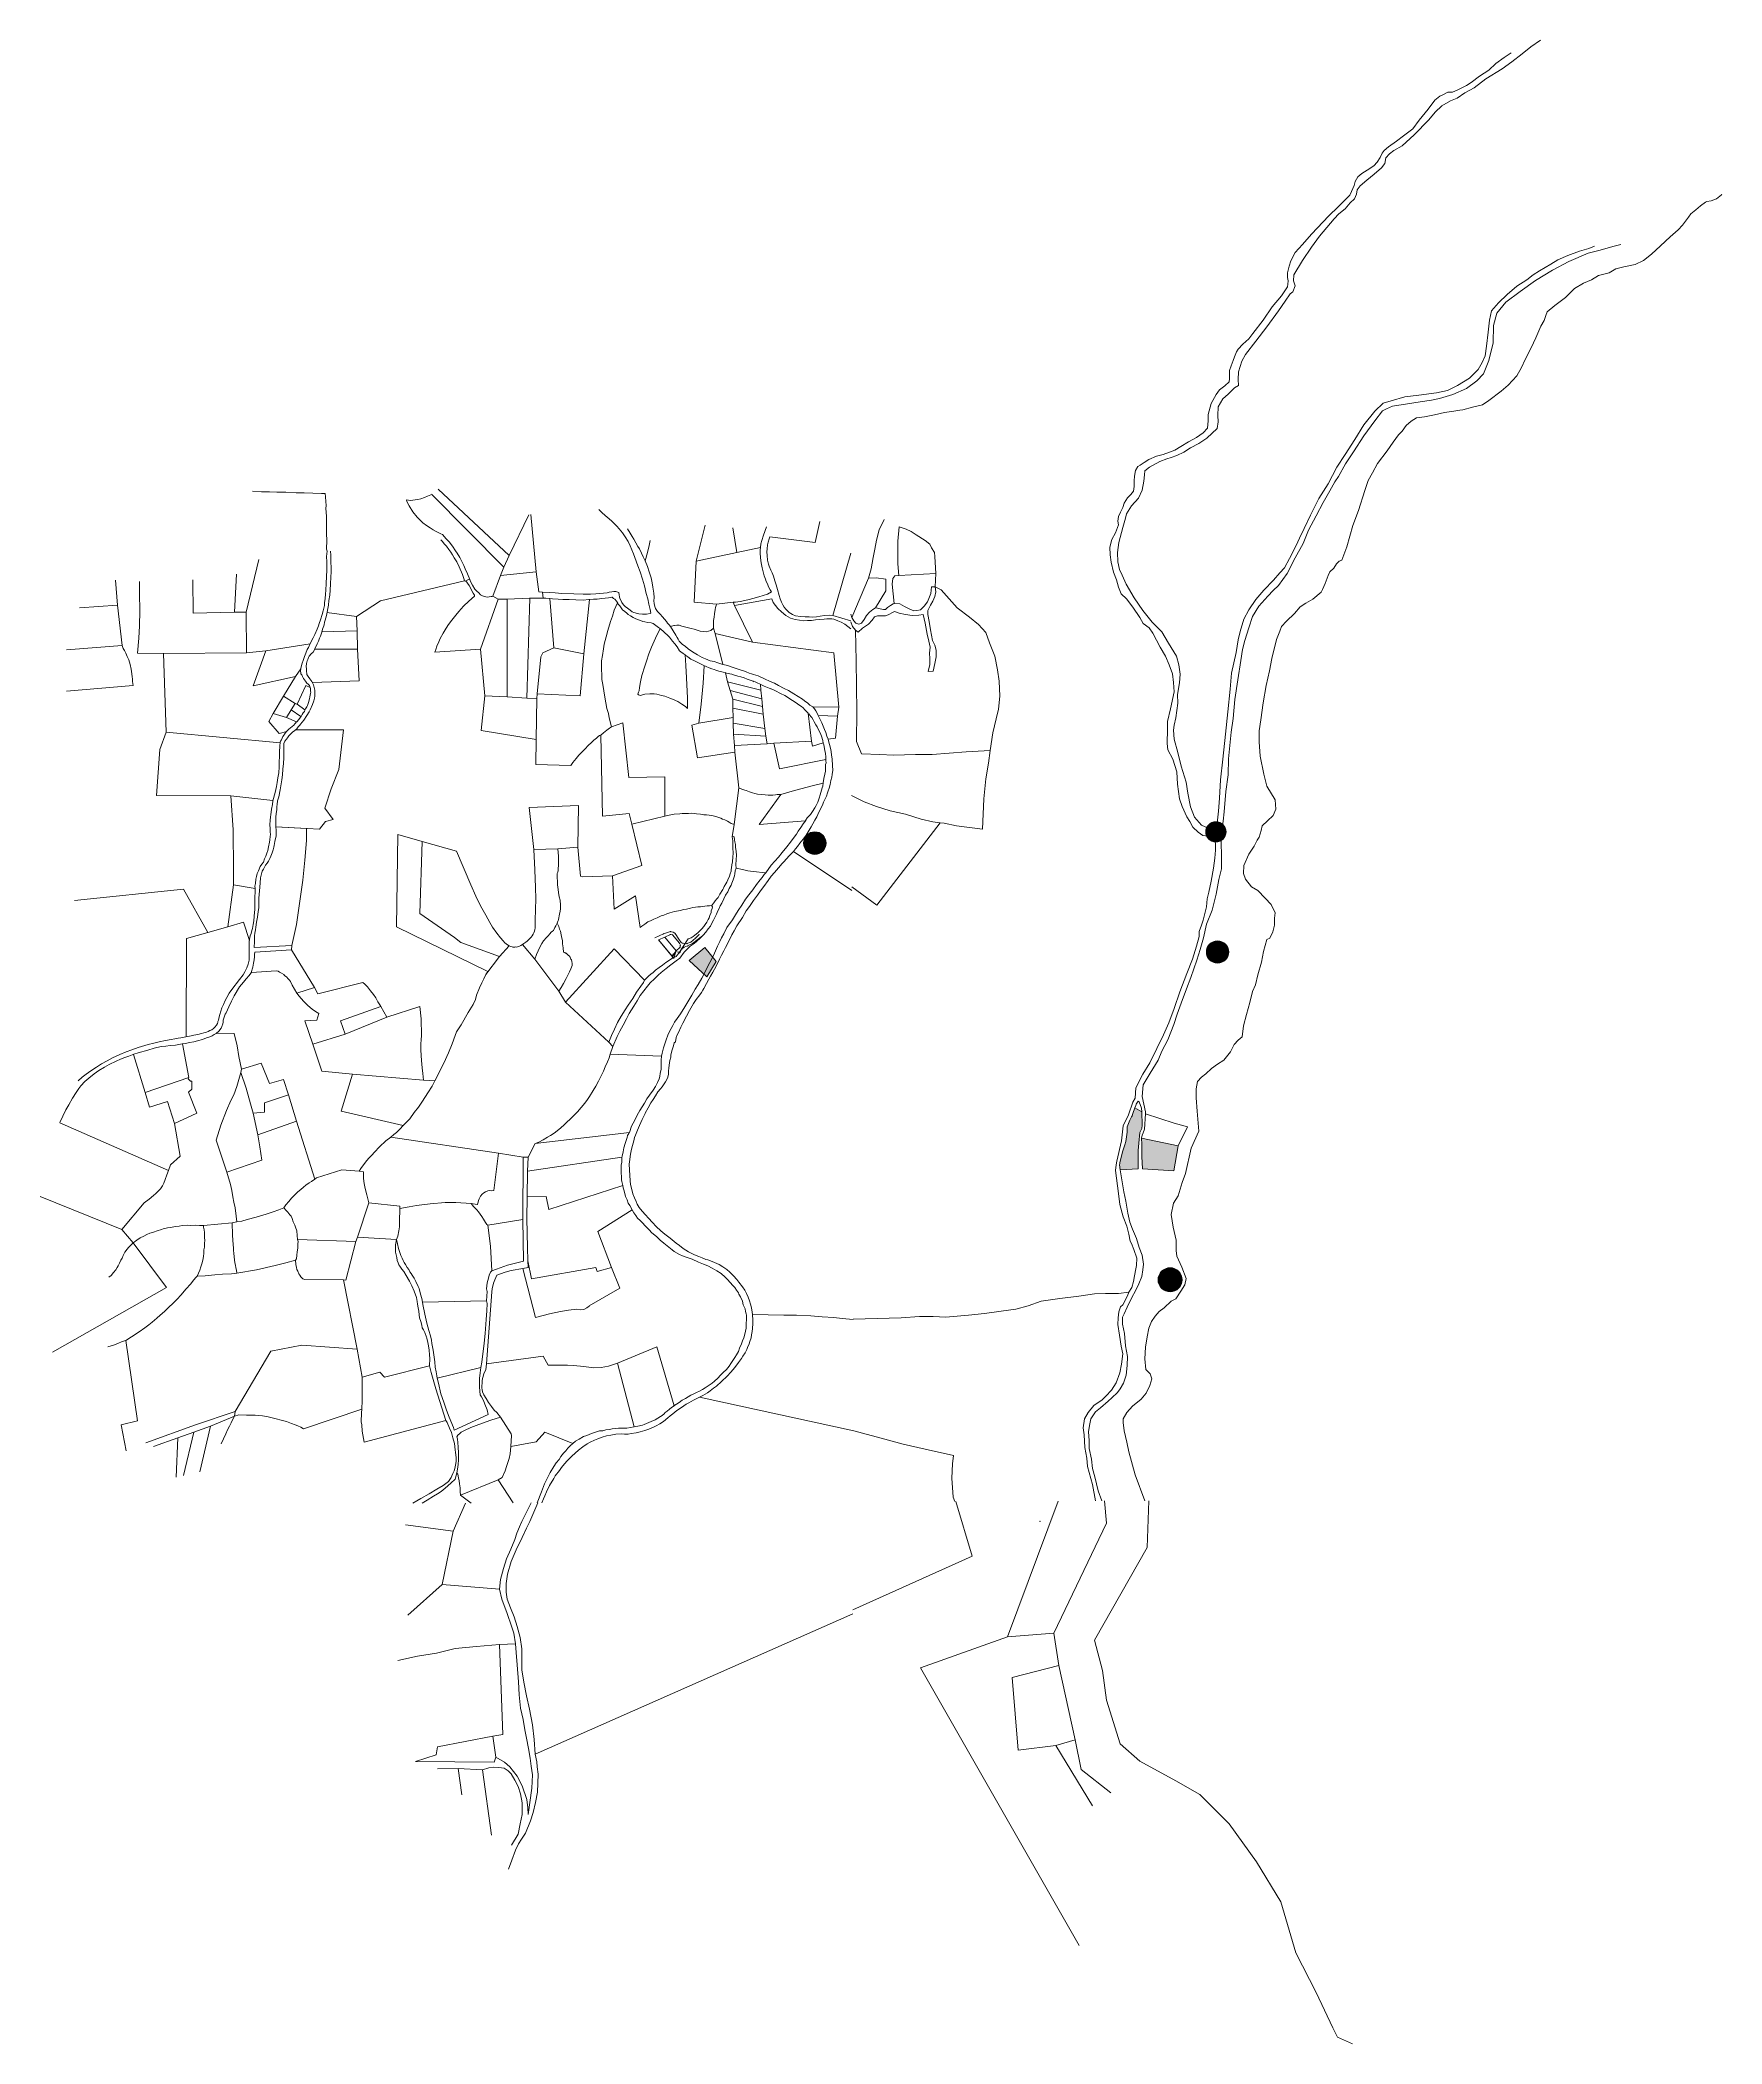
# Model space of a CAD drawing. Header units: millimetres. Extents: x 612319 to 615713, y 1315830 to 1319872.
import ezdxf
from ezdxf.enums import TextEntityAlignment as Align

# ---------------------------------------------------------------- set-up
doc = ezdxf.new("R2010")
doc.units = ezdxf.units.MM
doc.header["$PDMODE"] = 35
doc.header["$PDSIZE"] = 0.5
for name, color, linetype in [('-3', 7, 'Continuous'), ('-4', 7, 'Continuous'), ('2', 7, 'Continuous'), ('3', 7, 'Continuous'), ('CVL_CUADCON_TIT', 1, 'Continuous')]:
    doc.layers.add(name, color=color, linetype=linetype)
doc.layers.add('Point', color=5, linetype='Continuous', lineweight=100)
doc.layers.add('Point_Name', color=1, linetype='Continuous', lineweight=100)
doc.styles.add('ROMANS', font='ROMANS', dxfattribs={"height": 0.2})
doc.styles.get("Standard").update_dxf_attribs({"font": 'TCCM____.TTF'})
doc.dimstyles.new('STANDARD$0', dxfattribs={"dimtxt": 0.6, "dimasz": 0.5, "dimexe": 0.125, "dimexo": 0.000625, "dimgap": 0.0625, "dimtad": 0, "dimzin": 1, "dimdsep": 46, "dimtxsty": 'ROMANS', "dimblk1": 'ARCHTICK', "dimblk2": 'ARCHTICK', "dimsah": 1, "dimcen": 2.5, "dimclrd": 1, "dimclre": 1, "dimclrt": 30, "dimaunit": 1, "dimadec": 0, "dimazin": 0, "dimtfac": 1, "dimtix": 1, "dimtofl": 0, "dimtmove": 1, "dimatfit": 3, "dimldrblk": 'ARCHTICK', "dimfxl": 1, "dimtolj": 1, "dimtzin": 1, "dimarcsym": 0})

# ---------------------------------------------------------------- blocks, each defined once
blk = doc.blocks.new('_ARCHTICK')
at = {"color": 0, "linetype": 'ByBlock', "const_width": 0.15}
blk.add_lwpolyline([(-0.5, -0.5), (0.5, 0.5)], dxfattribs=at)
blk = doc.blocks.new('*D321')
at = {"layer": 'CVL_CUADCON_TIT', "color": 1, "lineweight": -2, "ltscale": 0.5, "transparency": 16777216}
for p, q in [((613595.2, 1318022.9), (613594.6, 1318022.4)), ((613594.7, 1318022.5), (613595.5, 1318021.5)), ((613597, 1318019.7), (613596.2, 1318020.6)), ((613597.5, 1318020.1), (613596.9, 1318019.6))]:
    blk.add_line(p, q, dxfattribs=at)
at = {"layer": 'Defpoints', "color": 0, "lineweight": 13, "ltscale": 0.5, "transparency": 16777216}
for p in [(613595.2, 1318022.9, 495.8), (613597, 1318019.7), (613597.5, 1318020.1, 495.8)]:
    blk.add_point(p, dxfattribs=at)
at = {"layer": 'CVL_CUADCON_TIT', "color": 1, "lineweight": -2, "ltscale": 0.5, "transparency": 16777216, "xscale": 0.5, "yscale": 0.5, "zscale": 0.5}
for p, rotation in [((613594.7, 1318022.5), 129.3640061103106), ((613597, 1318019.7), 309.3640061103105)]:
    blk.add_blockref('_ARCHTICK', p, dxfattribs=dict(at, rotation=rotation))
at = {"layer": 'CVL_CUADCON_TIT', "color": 30, "lineweight": 0, "ltscale": 0.5, "transparency": 16777216, "insert": (613595.9, 1318021.1), "char_height": 0.2, "attachment_point": 5, "rotation": 309.364, "style": 'ROMANS'}
blk.add_mtext('\\A1;3.65m.', dxfattribs=at)
blk = doc.blocks.new('*D323')
at = {"layer": 'CVL_CUADCON_TIT', "color": 1, "lineweight": -2, "ltscale": 0.5, "transparency": 16777216}
for p, q in [((613595.2, 1318022.9), (613594.5, 1318023.3)), ((613594.6, 1318023.2), (613598.1, 1318028.6)), ((613602.3, 1318035.1), (613598.8, 1318029.7)), ((613602.8, 1318034.7), (613602.2, 1318035.2))]:
    blk.add_line(p, q, dxfattribs=at)
at = {"layer": 'Defpoints', "color": 0, "lineweight": 13, "ltscale": 0.5, "transparency": 16777216}
for p in [(613594.6, 1318023.2), (613595.2, 1318022.9), (613602.8, 1318034.7)]:
    blk.add_point(p, dxfattribs=at)
at = {"layer": 'CVL_CUADCON_TIT', "color": 1, "lineweight": -2, "ltscale": 0.5, "transparency": 16777216, "xscale": 0.5, "yscale": 0.5, "zscale": 0.5}
for p, rotation in [((613594.6, 1318023.2), 237.2246231853481), ((613602.3, 1318035.1), 57.22462318534804)]:
    blk.add_blockref('_ARCHTICK', p, dxfattribs=dict(at, rotation=rotation))
at = {"layer": 'CVL_CUADCON_TIT', "color": 30, "lineweight": 0, "ltscale": 0.5, "transparency": 16777216, "insert": (613598.5, 1318029.2), "char_height": 0.2, "attachment_point": 5, "rotation": 57.2246, "style": 'ROMANS'}
blk.add_mtext('\\A1;14.10m.', dxfattribs=at)

msp = doc.modelspace()

# ---------------------------------------------------------------- hatches: boundary and pattern name
at = {"lineweight": 0}
h = msp.add_hatch(color=9, dxfattribs=at)
h.dxf.hatch_style = 1
h.paths.add_polyline_path([(613859.644, 1318252.24, 1), (613905.271, 1318252.24, 1)])
h = msp.add_hatch(color=9, dxfattribs=at)
h.dxf.hatch_style = 1
h.paths.add_polyline_path([(614705.276, 1318289.989, 0.15027056), (614694.41, 1318295.076), (614693.329, 1318286.267), (614685.467, 1318281.16), (614676.059, 1318282.661), (614673.254, 1318283.869, 0.11472872), (614671.16, 1318274.865, 0.10517216), (614672.927, 1318266.558), (614676.111, 1318266.133), (614688.815, 1318266.93), (614690.171, 1318254.503, 0.15947481), (614702.481, 1318257.616), (614703.778, 1318276.632)])
h.paths.add_polyline_path([(614694.41, 1318295.076, 0.32404659), (614673.254, 1318283.869), (614676.059, 1318282.661), (614685.467, 1318281.16), (614693.329, 1318286.267)])
h.paths.add_polyline_path([(614711.98, 1318274.865, 0.2117263), (614705.276, 1318289.989), (614703.778, 1318276.632), (614702.481, 1318257.616, 0.2571589)])
h.paths.add_polyline_path([(614688.815, 1318266.93), (614676.111, 1318266.133), (614672.927, 1318266.558, 0.27757982), (614690.171, 1318254.503)], flags=17)
h = msp.add_hatch(color=9, dxfattribs=at)
h.dxf.hatch_style = 1
h.paths.add_polyline_path([(613660.131, 1318041.319), (613628.545, 1318015.245), (613658.532, 1317987.923), (613660.311, 1317991.323), (613667.376, 1318005.387), (613673.793, 1318017.168), (613676.118, 1318022.046)])
h.paths.add_polyline_path([(613683.345, 1318013.333), (613676.118, 1318022.046), (613673.793, 1318017.168), (613667.376, 1318005.387), (613660.311, 1317991.323), (613658.532, 1317987.923), (613664.569, 1317982.423)])
h = msp.add_hatch(color=9, dxfattribs=at)
h.dxf.hatch_style = 1
h.paths.add_polyline_path([(614717.56, 1318032.551, 1), (614672.399, 1318032.551, 1)])
h = msp.add_hatch(color=7, dxfattribs=at)
h.dxf.hatch_style = 1
h.paths.add_polyline_path([(614537.895, 1317668.708), (614542.158, 1317676.698), (614542.905, 1317683.461), (614542.036, 1317710.402), (614528.335, 1317718.411), (614524.255, 1317706.761), (614522.579, 1317702.11), (614521.619, 1317699.832), (614518.162, 1317693.065), (614514.917, 1317686.714), (614512.458, 1317679.874), (614512.622, 1317674.881), (614512.633, 1317669.019), (614509.532, 1317650.145), (614507.741, 1317643.231), (614502.979, 1317629.085), (614498.169, 1317609.971), (614497.855, 1317608.084), (614497.442, 1317605.79), (614497.398, 1317603.472), (614498.159, 1317593.079), (614534.495, 1317595.118), (614534.811, 1317599.088), (614534.895, 1317631.8), (614536.308, 1317646.752)])
h.paths.add_polyline_path([(614615.381, 1317641.676), (614541.66, 1317656.883), (614542.319, 1317644.753), (614541.82, 1317619.844), (614543.518, 1317595.072), (614606.835, 1317591.063)])
h = msp.add_hatch(color=9, dxfattribs=at)
h.dxf.hatch_style = 1
h.paths.add_polyline_path([(614574.923, 1317371.252, 1), (614623.548, 1317371.252, 1)])

# ---------------------------------------------------------------- linework, layer by layer
at = {"layer": '-3', "color": 1, "lineweight": 0}
msp.add_lwpolyline([(614166.896, 1316924.19), (614199.586, 1316813.775), (613959.244, 1316705.552)], dxfattribs=at)
at = {"layer": '-4', "color": 1, "lineweight": 0}
for p, q in [((614373.627, 1316924.912), (614271.043, 1316651.178)), ((614271.043, 1316651.178), (614095.275, 1316588.496)), ((614271.043, 1316651.178), (614364.305, 1316658.212)), ((614374.495, 1316593.068), (614364.305, 1316658.212)), ((614095.275, 1316588.496), (614415.977, 1316028.318)), ((614280.666, 1316568.997), (614374.495, 1316593.068)), ((614292.351, 1316422.209), (614280.666, 1316568.997)), ((614407.509, 1316443.151), (614374.495, 1316593.068)), ((614368.6, 1316431.849), (614292.351, 1316422.209)), ((614368.6, 1316431.849), (614407.509, 1316443.151)), ((614442.613, 1316309.757), (614368.6, 1316431.849))]:
    msp.add_line(p, q, dxfattribs=at)
for points in [[(614364.305, 1316658.212), (614471.017, 1316880.609), (614466.852, 1316925.237)], [(614555.996, 1316925.549), (614552.651, 1316831.48), (614446.824, 1316644.431), (614462.871, 1316583.334), (614471.045, 1316523.03), (614498.685, 1316434.933), (614538.45, 1316399.945), (614610.464, 1316360.515), (614659.399, 1316332.615), (614718.388, 1316273.65), (614773.251, 1316196.898), (614822.512, 1316116.351), (614852.641, 1316013.494), (614894.027, 1315933.231), (614927.824, 1315862.405), (614937.158, 1315843.551), (614966.998, 1315829.762)], [(614479.29, 1316336.581), (614419.496, 1316383.341), (614407.509, 1316443.151)]]:
    msp.add_lwpolyline(points, dxfattribs=at)
at = {"color": 1, "lineweight": 0}
for points, elevation in [([(613591.055, 1318073.658), (613576.866, 1318069.035), (613559.347, 1318061.017)], 482.357), ([(613595.209, 1318022.873), (613602.84, 1318034.725), (613579.627, 1318062.711), (613567.065, 1318057.18), (613595.209, 1318022.873)], 502.83), ([(613597.521, 1318020.054), (613602.84, 1318034.725), (613579.627, 1318062.711), (613567.065, 1318057.18), (613597.521, 1318020.054)], 495.777), ([(613602.84, 1318034.725), (613610.282, 1318041.35), (613611.069, 1318046.132), (613609.252, 1318050.113), (613595.216, 1318067.124), (613590.801, 1318067.775), (613579.627, 1318062.711)], 495.777), ([(613648.689, 1318067.593), (613641.245, 1318060.274), (613632.236, 1318052.499), (613624.222, 1318049.381), (613615.666, 1318050.266), (613612.53, 1318051.591), (613608.053, 1318058.304), (613600.566, 1318069.543), (613597.67, 1318072.053), (613591.055, 1318073.658)], 482.357), ([(613609.85, 1318031.45), (613614.086, 1318038.614), (613618.407, 1318042.312), (613625.665, 1318044.786), (613635.448, 1318049.445), (613653.183, 1318063.29)], 495.772), ([(613664.569, 1317982.423), (613683.345, 1318013.333), (613660.131, 1318041.319), (613628.545, 1318015.245), (613664.569, 1317982.423)], 502.83), ([(614549.3, 1317706.307), (614549.586, 1317710.294), (614542.953, 1317740.728)], 91.66), ([(614534.908, 1317731.627), (614530.882, 1317725.361), (614529.957, 1317723.059), (614528.335, 1317718.411), (614524.255, 1317706.761), (614522.579, 1317702.11), (614521.619, 1317699.832), (614518.162, 1317693.065), (614514.917, 1317686.714), (614512.458, 1317679.874), (614512.622, 1317674.881), (614512.633, 1317669.019), (614509.532, 1317650.145), (614507.741, 1317643.231), (614502.979, 1317629.085), (614498.169, 1317609.971), (614497.855, 1317608.084), (614497.442, 1317605.79), (614497.398, 1317603.472), (614498.159, 1317593.079), (614534.495, 1317595.118), (614534.811, 1317599.088), (614534.895, 1317631.8), (614536.308, 1317646.752), (614537.895, 1317668.708), (614542.158, 1317676.698), (614542.905, 1317683.461), (614542.036, 1317710.402), (614541.164, 1317717.181), (614537.096, 1317730.32), (614534.908, 1317731.627)], 95.953), ([(614500.973, 1317651.352), (614504.8, 1317681.991), (614515.014, 1317703.765), (614523.846, 1317729.313), (614528.661, 1317737.418)], 102.208), ([(614528.335, 1317718.411), (614542.036, 1317710.402)], 95.953), ([(614549.3, 1317706.307), (614547.367, 1317674.805), (614544.866, 1317667.699), (614542.858, 1317663.085), (614541.66, 1317656.883), (614542.319, 1317644.753), (614541.82, 1317619.844), (614543.518, 1317595.072), (614606.835, 1317591.063), (614615.381, 1317641.676), (614634.349, 1317679.882), (614607.306, 1317687.16), (614549.3, 1317706.307)], 91.66), ([(614657.349, 1317671.137), (614641.761, 1317636.495), (614630.016, 1317585.349)], 62.967), ([(614489.028, 1317591.85), (614490.25, 1317603.171), (614491.676, 1317610.604), (614500.973, 1317651.352)], 106.964), ([(614615.381, 1317641.676), (614541.66, 1317656.883)], 70.419)]:
    msp.add_lwpolyline(points, dxfattribs=dict(at, elevation=elevation))
for centre, radius in [((613882.458, 1318252.24), 22.813), ((614691.57, 1318274.865), 20.41), ((614694.979, 1318032.551), 22.581), ((614599.235, 1317371.252), 24.313), ((614336.619, 1316883.963), 0.5)]:
    msp.add_circle(centre, radius, dxfattribs=at)
msp.add_point((614336.619, 1316883.963), dxfattribs=at)
at = {"layer": '2', "color": 1, "lineweight": 0}
for p, q in [((613108.861, 1318956.023), (613254.783, 1318808.87)), ((613122.069, 1318966.411), (613265.332, 1318832.446)), ((613265.332, 1318832.446), (613305.299, 1318914.561)), ((613309.494, 1318915.425), (613319.869, 1318799.449)), ((613661.303, 1318893.543), (613642.744, 1318820.984)), ((613717.131, 1318888.405), (613724.894, 1318838.647)), ((613882.987, 1318858.514), (613892.184, 1318900.768)), ((613254.783, 1318808.87), (613265.332, 1318832.446)), ((613544.599, 1318838.527), (613540.033, 1318821.785)), ((613547.748, 1318852.484), (613544.599, 1318838.527)), ((613550.363, 1318862.886), (613547.748, 1318852.484)), ((613724.894, 1318838.647), (613642.744, 1318820.984)), ((613724.894, 1318838.647), (613772.707, 1318848.569)), ((613791.654, 1318870.03), (613882.987, 1318858.514)), ((613954.758, 1318837.098), (613918.862, 1318711.555)), ((612711.643, 1318717.804), (612715.251, 1318794.539)), ((612734.872, 1318717.907), (612760.355, 1318824.618)), ((613232.602, 1318750.033), (613248.337, 1318792.133)), ((613248.337, 1318792.133), (613254.783, 1318808.87)), ((613319.869, 1318799.449), (613248.337, 1318792.133)), ((613319.869, 1318799.449), (613325.763, 1318759.394)), ((613642.744, 1318820.984), (613638.585, 1318738.271)), ((612475.127, 1318732.31), (612471.222, 1318782.406)), ((612519.56, 1318756.039), (612519.442, 1318780.058)), ((612520.25, 1318721.086), (612519.56, 1318756.039)), ((612627.351, 1318783.167), (612627.985, 1318715.936)), ((613005.765, 1318740.995), (613175.68, 1318781.153)), ((613186.485, 1318784.221), (613187.756, 1318779.917)), ((613187.756, 1318779.917), (613191.821, 1318772.292)), ((613191.821, 1318772.292), (613196.521, 1318764.666)), ((613196.521, 1318764.666), (613200.458, 1318760.218)), ((613200.458, 1318760.218), (613204.394, 1318756.913)), ((613204.394, 1318756.913), (613207.697, 1318753.227)), ((613207.697, 1318753.227), (613211.506, 1318751.193)), ((613211.506, 1318751.193), (613215.695, 1318749.667)), ((613215.695, 1318749.667), (613221.536, 1318748.394)), ((613225.344, 1318748.775), (613229.025, 1318749.409)), ((613229.025, 1318749.409), (613231.183, 1318749.663)), ((613231.183, 1318749.663), (613232.602, 1318750.033)), ((613243.614, 1318743.992), (613232.602, 1318750.033)), ((613325.763, 1318759.394), (613332.737, 1318758.196)), ((613332.737, 1318758.196), (613333.891, 1318746.456)), ((614117.992, 1318768.866), (614124.852, 1318769.138)), ((612398.684, 1318726.836), (612475.127, 1318732.31)), ((612475.127, 1318732.31), (612484.945, 1318650.658)), ((612519.571, 1318690.718), (612520.25, 1318721.086)), ((612627.985, 1318715.936), (612711.643, 1318717.804)), ((612711.643, 1318717.804), (612734.872, 1318717.907)), ((612735.423, 1318636.062), (612734.872, 1318717.907)), ((612957.458, 1318709.642), (612898.038, 1318717.512)), ((612957.458, 1318709.642), (613005.765, 1318740.995)), ((612958.686, 1318680.402), (612957.458, 1318709.642)), ((613243.614, 1318743.992), (613207.986, 1318643.675)), ((613221.536, 1318748.394), (613225.344, 1318748.775)), ((613261.901, 1318744.389), (613243.614, 1318743.992)), ((613261.774, 1318547.262), (613261.901, 1318744.389)), ((613306.735, 1318746.276), (613261.901, 1318744.389)), ((613307.477, 1318746.278), (613301.375, 1318544.478)), ((613355.421, 1318645.953), (613347.944, 1318745.502)), ((613427.52, 1318743.81), (613416.557, 1318634.142)), ((613638.585, 1318738.271), (613683.885, 1318734.486)), ((613678.995, 1318708.213), (613680.06, 1318714.942)), ((613680.06, 1318714.942), (613681.519, 1318723.446)), ((613681.519, 1318723.446), (613681.801, 1318727.257)), ((613681.801, 1318727.257), (613683.103, 1318731.696)), ((613683.103, 1318731.696), (613683.885, 1318734.486)), ((613683.885, 1318734.486), (613717.812, 1318738.162)), ((613717.812, 1318738.162), (613720.05, 1318731.662)), ((613720.05, 1318731.662), (613756.458, 1318657.784)), ((613955.22, 1318700.714), (613918.862, 1318711.555)), ((613955.172, 1318714.27), (613957.067, 1318707.154)), ((612518.541, 1318665.816), (612519.571, 1318690.718)), ((612887.864, 1318678.723), (612958.686, 1318680.402)), ((612959.739, 1318643.156), (612958.686, 1318680.402)), ((613591.247, 1318689.069), (613597.611, 1318691.18)), ((613597.611, 1318691.18), (613599.515, 1318691.038)), ((613599.515, 1318691.038), (613603.965, 1318691.893)), ((613603.965, 1318691.893), (613608.788, 1318691.729)), ((613608.788, 1318691.729), (613613.982, 1318690.036)), ((613613.982, 1318690.036), (613624.755, 1318687.41)), ((613624.755, 1318687.41), (613627.67, 1318686.751)), ((613627.67, 1318686.751), (613632.99, 1318684.93)), ((613632.99, 1318684.93), (613638.949, 1318683.867)), ((613638.949, 1318683.867), (613643.001, 1318682.31)), ((613643.001, 1318682.31), (613646.8, 1318680.882)), ((613646.8, 1318680.882), (613651.106, 1318679.451)), ((613651.106, 1318679.451), (613656.945, 1318679.151)), ((613656.945, 1318679.151), (613663.415, 1318678.465)), ((613663.415, 1318678.465), (613667.867, 1318679.574)), ((613667.867, 1318679.574), (613672.45, 1318681.318)), ((613672.45, 1318681.318), (613677.813, 1318685.471)), ((613677.746, 1318693.606), (613678.182, 1318701.229)), ((613677.813, 1318685.471), (613677.746, 1318693.606)), ((613677.813, 1318685.471), (613681.421, 1318675.274)), ((613678.182, 1318701.229), (613678.995, 1318708.213)), ((613681.421, 1318675.274), (613696.835, 1318612.618)), ((613681.421, 1318675.274), (613756.458, 1318657.784)), ((612372.435, 1318641.861), (612484.945, 1318650.658)), ((612484.945, 1318650.658), (612487.071, 1318645.053)), ((612487.071, 1318645.053), (612489.205, 1318640.718)), ((612489.205, 1318640.718), (612492.094, 1318635.361)), ((612492.094, 1318635.361), (612494.975, 1318628.607)), ((612494.975, 1318628.607), (612497.984, 1318622.106)), ((612515.448, 1318635.209), (612518.541, 1318665.816)), ((612568.374, 1318634.483), (612515.448, 1318635.209)), ((612568.374, 1318634.483), (612735.423, 1318636.062)), ((612573.822, 1318476.101), (612568.374, 1318634.483)), ((612735.423, 1318636.062), (612774.794, 1318639.998)), ((612774.794, 1318639.998), (612749.387, 1318569.252)), ((612774.794, 1318639.998), (612864.14, 1318654.398)), ((612873.136, 1318643.308), (612959.739, 1318643.156)), ((612962.671, 1318579.463), (612959.739, 1318643.156)), ((613207.986, 1318643.675), (613115.762, 1318637.248)), ((613207.986, 1318643.675), (613216.709, 1318549.443)), ((613322.376, 1318553.12), (613329.669, 1318628.19)), ((613329.669, 1318628.19), (613333.523, 1318635.919)), ((613333.523, 1318635.919), (613355.421, 1318645.953)), ((613355.421, 1318645.953), (613416.557, 1318634.142)), ((613416.557, 1318634.142), (613408.828, 1318549.415)), ((613756.458, 1318657.784), (613920.597, 1318636.168)), ((613920.597, 1318636.168), (613930.463, 1318526.653)), ((612497.984, 1318622.106), (612500.724, 1318612.811)), ((612500.724, 1318612.811), (612502.699, 1318602.886)), ((612502.699, 1318602.886), (612504.298, 1318593.98)), ((612504.298, 1318593.98), (612504.897, 1318587.622)), ((612504.897, 1318587.622), (612505.381, 1318583.425)), ((612749.387, 1318569.252), (612834.539, 1318588.394)), ((612834.539, 1318588.394), (612810.577, 1318548.519)), ((612845.131, 1318603.801), (612834.539, 1318588.394)), ((613656.711, 1318574.975), (613658.76, 1318610.126)), ((613706.12, 1318577.469), (613701.983, 1318595.944)), ((614111.157, 1318598.228), (614121.066, 1318598.764)), ((612506.703, 1318570.326), (612372.472, 1318558.875)), ((612505.381, 1318583.425), (612505.73, 1318577.958)), ((612505.73, 1318577.958), (612506.703, 1318570.326)), ((612810.577, 1318548.519), (612789.692, 1318513.961)), ((612810.577, 1318548.519), (612833.906, 1318534.112)), ((612837.832, 1318532.309), (612855.065, 1318569.824)), ((612855.065, 1318569.824), (612863.925, 1318566.258)), ((612868.551, 1318576.303), (612962.671, 1318579.463)), ((613216.709, 1318549.443), (613209.32, 1318479.585)), ((613216.709, 1318549.443), (613261.774, 1318547.262)), ((613261.774, 1318547.262), (613301.375, 1318544.478)), ((613321.179, 1318543.722), (613322.376, 1318553.12)), ((613408.828, 1318549.415), (613322.376, 1318553.12)), ((613653.165, 1318532.673), (613656.711, 1318574.975)), ((613706.12, 1318577.469), (613773.19, 1318560.695)), ((613711.732, 1318559.769), (613706.12, 1318577.469)), ((613711.732, 1318559.769), (613775.228, 1318542.904)), ((613717.221, 1318542.831), (613711.732, 1318559.769)), ((613772.465, 1318572.828), (613773.19, 1318560.695)), ((613773.19, 1318560.695), (613775.228, 1318542.904)), ((612789.692, 1318513.961), (612780.49, 1318497.58)), ((612789.692, 1318513.961), (612816.215, 1318505.242)), ((612816.215, 1318505.242), (612825.703, 1318520.944)), ((612825.703, 1318520.944), (612833.906, 1318534.112)), ((612825.703, 1318520.944), (612845.386, 1318507.395)), ((612833.906, 1318534.112), (612837.832, 1318532.309)), ((612837.832, 1318532.309), (612853.441, 1318520.979)), ((613301.375, 1318544.478), (613321.179, 1318543.722)), ((613319.811, 1318460.99), (613321.179, 1318543.722)), ((613648.369, 1318493.937), (613653.165, 1318532.673)), ((613716.859, 1318524.277), (613717.221, 1318542.831)), ((613716.859, 1318524.277), (613778.286, 1318512.025)), ((613717.26, 1318505.846), (613716.859, 1318524.277)), ((613717.221, 1318542.831), (613776.503, 1318527.528)), ((613775.228, 1318542.904), (613776.503, 1318527.528)), ((613776.503, 1318527.528), (613778.286, 1318512.025)), ((613778.286, 1318512.025), (613781.344, 1318483.305)), ((613875.831, 1318457.598), (613869.123, 1318514.243)), ((613930.463, 1318526.653), (613878.026, 1318526.808)), ((613889.202, 1318509.816), (613928.297, 1318508.24)), ((613928.297, 1318508.24), (613923.784, 1318464.042)), ((613928.297, 1318508.24), (613930.463, 1318526.653)), ((612561.058, 1318441.109), (612573.822, 1318476.101)), ((612573.822, 1318476.101), (612803.464, 1318454.544)), ((612780.49, 1318497.58), (612801.68, 1318473.048)), ((612801.68, 1318473.048), (612816.69, 1318477.51)), ((612816.215, 1318505.242), (612836.775, 1318496.796)), ((612834.091, 1318480.464), (612931.37, 1318480.645)), ((612931.37, 1318480.645), (612922.144, 1318400.63)), ((613209.32, 1318479.585), (613319.811, 1318460.99)), ((613453.768, 1318306.767), (613450.27, 1318469.981)), ((613471.905, 1318486.802), (613495.236, 1318494.617)), ((613495.236, 1318494.617), (613506.788, 1318384.608)), ((613648.369, 1318493.937), (613634.253, 1318490.338)), ((613634.253, 1318490.338), (613645.806, 1318424.304)), ((613717.26, 1318505.846), (613648.369, 1318493.937)), ((613717.573, 1318494.151), (613717.26, 1318505.846)), ((613717.573, 1318494.151), (613781.344, 1318483.305)), ((613718.205, 1318471.778), (613717.573, 1318494.151)), ((613718.205, 1318471.778), (613783.508, 1318468.183)), ((613720.359, 1318449.014), (613718.205, 1318471.778)), ((613781.344, 1318483.305), (613783.508, 1318468.183)), ((613783.508, 1318468.183), (613786.155, 1318452.68)), ((612553.93, 1318348.003), (612561.058, 1318441.109)), ((613319.811, 1318460.99), (613319.392, 1318410.662)), ((613645.806, 1318424.304), (613720.79, 1318435.666)), ((613720.359, 1318449.014), (613786.155, 1318452.68)), ((613720.79, 1318435.666), (613720.359, 1318449.014)), ((613728.88, 1318363.68), (613720.79, 1318435.666)), ((613786.155, 1318452.68), (613799.748, 1318453.741)), ((613799.748, 1318453.741), (613875.831, 1318457.598)), ((613799.748, 1318453.741), (613810.75, 1318402.2)), ((613875.831, 1318457.598), (613877.424, 1318447.675)), ((613877.424, 1318447.675), (613899.224, 1318454.741)), ((613923.784, 1318464.042), (613909.04, 1318461.87)), ((612922.144, 1318400.63), (612906.172, 1318361.582)), ((613319.392, 1318410.662), (613390.106, 1318408.452)), ((613506.788, 1318384.608), (613579.937, 1318386.195)), ((613579.937, 1318386.195), (613579.477, 1318306.762)), ((613810.75, 1318402.2), (613904.785, 1318421.073)), ((612553.93, 1318348.003), (612704.084, 1318347.278)), ((612704.084, 1318347.278), (612788.773, 1318337.857)), ((612708.52, 1318278.878), (612704.084, 1318347.278)), ((612906.172, 1318361.582), (612893.757, 1318322.766)), ((613719.793, 1318289.809), (613728.88, 1318363.68)), ((613770.355, 1318289.965), (613813.498, 1318350.454)), ((613836.393, 1318357.178), (613813.498, 1318350.454)), ((613874.545, 1318367.24), (613836.393, 1318357.178)), ((613899.182, 1318373.025), (613874.545, 1318367.24)), ((612893.757, 1318322.766), (612910.511, 1318299.659)), ((613305.684, 1318324.066), (613405.511, 1318327.905)), ((613315.35, 1318239.233), (613305.684, 1318324.066)), ((613405.511, 1318327.905), (613404.135, 1318243.902)), ((613507.889, 1318311.648), (613453.768, 1318306.767)), ((613512.972, 1318290.391), (613507.889, 1318311.648)), ((613579.477, 1318306.762), (613512.972, 1318290.391)), ((612709.712, 1318198.045), (612708.52, 1318278.878)), ((612858.091, 1318281.55), (612794.865, 1318284.796)), ((612856.789, 1318281.469), (612794.865, 1318284.796)), ((612856.525, 1318257.325), (612856.789, 1318281.469)), ((612882.591, 1318280.384), (612858.091, 1318281.55)), ((612894.742, 1318295.561), (612882.591, 1318280.384)), ((612910.511, 1318299.659), (612894.742, 1318295.561)), ((613038.521, 1318083.194), (613040.871, 1318269.631)), ((613040.871, 1318269.631), (613089.805, 1318255.734)), ((613512.972, 1318290.391), (613533.441, 1318207.272)), ((613715.483, 1318265.007), (613719.793, 1318289.809)), ((613863.352, 1318297.217), (613770.355, 1318289.965)), ((612853.51, 1318218.076), (612856.525, 1318257.325)), ((613085.152, 1318110.363), (613089.805, 1318255.734)), ((613089.805, 1318255.734), (613159.655, 1318235.989)), ((613159.655, 1318235.989), (613188.085, 1318167.945)), ((613315.35, 1318239.233), (613363.738, 1318240.717)), ((613317.524, 1318198.04), (613315.35, 1318239.233)), ((613363.738, 1318240.717), (613404.135, 1318243.902)), ((613363.738, 1318240.717), (613364.922, 1318225.967)), ((613364.922, 1318225.967), (613365.134, 1318218.721)), ((613404.135, 1318243.902), (613409.639, 1318185.785)), ((613717.104, 1318241.879), (613717.804, 1318232.648)), ((613839.079, 1318235.532), (613957.062, 1318156.322)), ((612709.415, 1318168.055), (612709.712, 1318198.045)), ((612849.345, 1318177.436), (612853.51, 1318218.076)), ((613318.462, 1318162.702), (613317.524, 1318198.04)), ((613362.686, 1318190.774), (613362.643, 1318183.403)), ((613362.643, 1318183.403), (613363.096, 1318173.868)), ((613363.845, 1318193.563), (613362.686, 1318190.774)), ((613364.244, 1318196.611), (613363.845, 1318193.563)), ((613364.651, 1318201.184), (613364.244, 1318196.611)), ((613365.065, 1318206.901), (613364.651, 1318201.184)), ((613365.222, 1318211.984), (613365.065, 1318206.901)), ((613365.134, 1318218.721), (613365.222, 1318211.984)), ((613409.639, 1318185.785), (613412.677, 1318184.115)), ((613412.677, 1318184.115), (613474.274, 1318186.281)), ((613533.441, 1318207.272), (613474.274, 1318186.281)), ((613474.274, 1318186.281), (613477.313, 1318119.028)), ((613723.623, 1318201.663), (613736.304, 1318198.79)), ((613736.304, 1318198.79), (613746.83, 1318196.438)), ((613746.83, 1318196.438), (613757.615, 1318195.101)), ((613757.615, 1318195.101), (613764.339, 1318194.043)), ((613764.339, 1318194.043), (613776.267, 1318192.7)), ((613776.267, 1318192.7), (613783.321, 1318192.087)), ((612608.329, 1318159.437), (612388.864, 1318136.596)), ((612657.716, 1318071.809), (612608.329, 1318159.437)), ((612698.018, 1318083.365), (612709.415, 1318168.055)), ((612753.027, 1318160.918), (612709.415, 1318168.055)), ((612836.399, 1318088.054), (612849.345, 1318177.436)), ((613188.085, 1318167.945), (613198.365, 1318145.132)), ((613198.365, 1318145.132), (613208.029, 1318125.5)), ((613319.219, 1318139.947), (613318.462, 1318162.702)), ((613363.096, 1318173.868), (613363.315, 1318167.893)), ((613363.315, 1318167.893), (613364.404, 1318158.608)), ((613364.404, 1318158.608), (613365.13, 1318152.376)), ((613365.13, 1318152.376), (613366.223, 1318143.727)), ((613366.223, 1318143.727), (613368.215, 1318136.851)), ((613477.313, 1318119.028), (613520.767, 1318145.58)), ((613520.767, 1318145.58), (613529.668, 1318082.104)), ((613155.597, 1318061.636), (613085.152, 1318110.363)), ((613208.029, 1318125.5), (613218.334, 1318107.008)), ((613218.334, 1318107.008), (613226.628, 1318092.087)), ((613318.206, 1318096.613), (613319.219, 1318139.947)), ((613365.982, 1318102.168), (613365.067, 1318097.725)), ((613366.634, 1318105.087), (613365.982, 1318102.168)), ((613367.294, 1318109.531), (613366.634, 1318105.087)), ((613368.212, 1318114.482), (613367.294, 1318109.531)), ((613369.387, 1318120.068), (613368.212, 1318114.482)), ((613368.215, 1318136.851), (613369.175, 1318127.313)), ((613369.175, 1318127.313), (613369.387, 1318120.068)), ((613564.319, 1318101.466), (613572.595, 1318105.483)), ((613572.595, 1318105.483), (613577.683, 1318106.977)), ((613577.683, 1318106.977), (613583.664, 1318109.228)), ((613583.664, 1318109.228), (613589.772, 1318111.351)), ((613589.772, 1318111.351), (613599.31, 1318113.962)), ((613599.31, 1318113.962), (613611.515, 1318116.557)), ((613611.515, 1318116.557), (613617.112, 1318118.175)), ((613617.112, 1318118.175), (613623.592, 1318118.898)), ((613623.592, 1318118.898), (613631.478, 1318121.265)), ((613631.478, 1318121.265), (613636.181, 1318122.126)), ((613636.181, 1318122.126), (613641.645, 1318122.728)), ((613641.645, 1318122.728), (613646.476, 1318123.715)), ((613646.476, 1318123.715), (613651.555, 1318123.684)), ((613651.555, 1318123.684), (613655.75, 1318124.548)), ((613655.75, 1318124.548), (613660.577, 1318124.773)), ((613660.577, 1318124.773), (613665.278, 1318125.38)), ((613665.278, 1318125.38), (613668.707, 1318125.486)), ((613668.707, 1318125.486), (613670.104, 1318125.477)), ((613670.104, 1318125.477), (613673.41, 1318126.22)), ((613673.41, 1318126.22), (613674.677, 1318125.831)), ((612614.238, 1318059.892), (612657.716, 1318071.809)), ((612657.716, 1318071.809), (612698.018, 1318083.365)), ((612698.018, 1318083.365), (612729.678, 1318092.944)), ((612729.678, 1318092.944), (612741.478, 1318055.538)), ((612827.399, 1318045.412), (612836.399, 1318088.054)), ((613222.5, 1317993.358), (613038.521, 1318083.194)), ((613226.628, 1318092.087), (613232.161, 1318082.776)), ((613232.161, 1318082.776), (613240.979, 1318070.648)), ((613240.979, 1318070.648), (613248.16, 1318060.944)), ((613308.091, 1318060.325), (613310.26, 1318062.218)), ((613310.26, 1318062.218), (613312.31, 1318065.256)), ((613312.31, 1318065.256), (613313.725, 1318068.424)), ((613313.725, 1318068.424), (613315.39, 1318070.956)), ((613315.39, 1318070.956), (613316.554, 1318074.508)), ((613316.554, 1318074.508), (613317.462, 1318077.934)), ((613317.462, 1318077.934), (613317.986, 1318080.727)), ((613317.986, 1318080.727), (613318.005, 1318083.904)), ((613318.005, 1318083.904), (613318.206, 1318096.613)), ((613334.978, 1318054.822), (613341.114, 1318061.902)), ((613341.114, 1318061.902), (613344.563, 1318065.313)), ((613344.563, 1318065.313), (613347.377, 1318068.982)), ((613347.377, 1318068.982), (613350.444, 1318072.267)), ((613350.444, 1318072.267), (613353.122, 1318074.285)), ((613353.122, 1318074.285), (613354.911, 1318076.18)), ((613354.911, 1318076.18), (613357.611, 1318082.01)), ((613357.611, 1318082.01), (613359.537, 1318085.557)), ((613359.537, 1318085.557), (613362.739, 1318090.367)), ((613363.132, 1318092.399), (613362.739, 1318090.367)), ((613363.614, 1318087.947), (613362.739, 1318090.367)), ((613364.678, 1318096.329), (613363.132, 1318092.399)), ((613365.749, 1318083.867), (613363.614, 1318087.947)), ((613365.067, 1318097.725), (613364.678, 1318096.329)), ((613367.497, 1318078.772), (613365.749, 1318083.867)), ((613369.376, 1318074.313), (613367.497, 1318078.772)), ((613370.73, 1318066.933), (613369.376, 1318074.313)), ((613371.836, 1318060.571), (613370.73, 1318066.933)), ((613529.668, 1318082.104), (613533.238, 1318084.625)), ((613533.238, 1318084.625), (613539.611, 1318088.78)), ((613539.611, 1318088.78), (613545.477, 1318093.065)), ((613545.477, 1318093.065), (613550.952, 1318095.574)), ((613550.952, 1318095.574), (613557.572, 1318098.584)), ((613557.572, 1318098.584), (613564.319, 1318101.466)), ((612613.862, 1317861.634), (612614.238, 1318059.892)), ((612751.219, 1318041.461), (612827.399, 1318045.412)), ((612752.181, 1318032.178), (612826.208, 1318036.778)), ((612826.208, 1318036.778), (612827.399, 1318045.412)), ((612872.995, 1317960.731), (612826.208, 1318036.778)), ((613167.855, 1318051.521), (613155.597, 1318061.636)), ((613246.292, 1318023.462), (613167.855, 1318051.521)), ((613246.292, 1318023.462), (613218.527, 1317987.028)), ((613265.846, 1318045.204), (613246.292, 1318023.462)), ((613248.16, 1318060.944), (613253.333, 1318055.193)), ((613253.333, 1318055.193), (613256.863, 1318050.851)), ((613256.863, 1318050.851), (613261.92, 1318047.007)), ((613261.92, 1318047.007), (613265.846, 1318045.204)), ((613265.846, 1318045.204), (613269.139, 1318043.785)), ((613269.139, 1318043.785), (613271.546, 1318042.754)), ((613271.546, 1318042.754), (613272.939, 1318042.11)), ((613272.939, 1318042.11), (613275.479, 1318042.094)), ((613275.479, 1318042.094), (613277.131, 1318042.339)), ((613277.131, 1318042.339), (613279.164, 1318042.707)), ((613279.164, 1318042.707), (613280.433, 1318042.445)), ((613280.433, 1318042.445), (613282.722, 1318043.067)), ((613282.722, 1318043.067), (613284.247, 1318043.312)), ((613284.247, 1318043.312), (613286.412, 1318044.315)), ((613286.412, 1318044.315), (613289.212, 1318045.569)), ((613289.212, 1318045.569), (613292.655, 1318047.963)), ((613292.655, 1318047.963), (613295.458, 1318049.598)), ((613292.655, 1318047.963), (613317.241, 1318017.945)), ((613295.458, 1318049.598), (613299.155, 1318052.118)), ((613299.155, 1318052.118), (613302.088, 1318054.388)), ((613302.088, 1318054.388), (613304.258, 1318056.281)), ((613304.258, 1318056.281), (613306.813, 1318058.934)), ((613306.813, 1318058.934), (613308.091, 1318060.325)), ((613317.241, 1318017.945), (613320.851, 1318027.329)), ((613320.851, 1318027.329), (613323.815, 1318034.809)), ((613323.815, 1318034.809), (613327.414, 1318042.286)), ((613327.414, 1318042.286), (613331.648, 1318049.886)), ((613331.648, 1318049.886), (613334.978, 1318054.822)), ((613373.077, 1318055.607), (613371.836, 1318060.571)), ((613373.548, 1318049.249), (613373.077, 1318055.607)), ((613374.768, 1318040.726), (613373.548, 1318049.249)), ((613374.974, 1318032.464), (613374.768, 1318040.726)), ((613377.637, 1318031.812), (613374.974, 1318032.464)), ((613379.533, 1318030.402), (613377.637, 1318031.812)), ((613379.212, 1317931.268), (613477.357, 1318039.083)), ((613380.802, 1318030.14), (613379.533, 1318030.402)), ((613382.57, 1318028.477), (613380.802, 1318030.14)), ((613385.601, 1318025.663), (613382.57, 1318028.477)), ((613386.867, 1318025.019), (613385.601, 1318025.663)), ((613388.881, 1318021.957), (613386.867, 1318025.019)), ((613389.748, 1318018.266), (613388.881, 1318021.957)), ((613477.357, 1318039.083), (613538.574, 1317975.67)), ((612745.477, 1317991.428), (612795.38, 1317994.788)), ((612795.38, 1317994.788), (612799.689, 1317993.616)), ((612799.689, 1317993.616), (612802.469, 1317991.564)), ((612802.469, 1317991.564), (612806.395, 1317989.887)), ((612806.395, 1317989.887), (612810.694, 1317986.936)), ((612810.694, 1317986.936), (612812.587, 1317985.144)), ((612812.587, 1317985.144), (612816.882, 1317981.431)), ((612816.882, 1317981.431), (612819.28, 1317979)), ((613214.667, 1317978.281), (613218.527, 1317987.028)), ((613218.527, 1317987.028), (613222.5, 1317993.358)), ((613317.241, 1318017.945), (613365.883, 1317953.719)), ((613380.633, 1317979.175), (613387.058, 1317992.227)), ((613387.058, 1317992.227), (613389.889, 1317998.819)), ((613391.137, 1318016.859), (613389.748, 1318018.266)), ((613389.889, 1317998.819), (613392.973, 1318005.028)), ((613392.007, 1318013.676), (613391.137, 1318016.859)), ((613392.617, 1318009.351), (613392.007, 1318013.676)), ((613392.973, 1318005.028), (613392.617, 1318009.351)), ((612819.28, 1317979), (612822.308, 1317975.804)), ((612822.308, 1317975.804), (612824.322, 1317972.74)), ((612824.322, 1317972.74), (612827.708, 1317965.602)), ((612827.708, 1317965.602), (612837.265, 1317949.654)), ((612837.265, 1317949.654), (612872.995, 1317960.731)), ((612837.265, 1317949.654), (612841.672, 1317943.525)), ((612841.672, 1317943.525), (612850.752, 1317933.045)), ((612872.995, 1317960.731), (612879.27, 1317948.109)), ((612879.27, 1317948.109), (612970.663, 1317971.023)), ((612970.663, 1317971.023), (612974.452, 1317967.821)), ((612974.452, 1317967.821), (612979.627, 1317962.577)), ((612979.627, 1317962.577), (612986.054, 1317954.402)), ((612986.054, 1317954.402), (612991.975, 1317946.611)), ((612991.975, 1317946.611), (612996.254, 1317940.102)), ((613197.41, 1317936.572), (613199.874, 1317945.453)), ((613199.874, 1317945.453), (613205.419, 1317960.163)), ((613205.419, 1317960.163), (613210.431, 1317970.427)), ((613210.431, 1317970.427), (613214.667, 1317978.281)), ((613365.883, 1317953.719), (613370.494, 1317960.681)), ((613365.883, 1317953.719), (613379.212, 1317931.268)), ((613370.494, 1317960.681), (613375.37, 1317969.294)), ((613375.37, 1317969.294), (613380.633, 1317979.175)), ((612850.752, 1317933.045), (612859.335, 1317924.474)), ((612859.335, 1317924.474), (612868.307, 1317917.426)), ((612868.307, 1317917.426), (612874.754, 1317912.809)), ((612874.754, 1317912.809), (612881.837, 1317908.315)), ((612881.837, 1317908.315), (612877.445, 1317894.873)), ((613006.437, 1317922.752), (612925.545, 1317893.797)), ((612934.531, 1317866.796), (613018.927, 1317901.311)), ((612996.254, 1317940.102), (613000.524, 1317931.941)), ((613000.524, 1317931.941), (613004.424, 1317925.815)), ((613004.424, 1317925.815), (613006.437, 1317922.752)), ((613006.437, 1317922.752), (613018.927, 1317901.311)), ((613018.927, 1317901.311), (613085.586, 1317922.384)), ((613085.586, 1317922.384), (613088.235, 1317897.456)), ((613168.416, 1317885.528), (613183.162, 1317910.222)), ((613183.162, 1317910.222), (613192.653, 1317926.433)), ((613192.653, 1317926.433), (613197.41, 1317936.572)), ((613379.212, 1317931.268), (613466.741, 1317850.663)), ((612710.506, 1317868.003), (612675.321, 1317868.768)), ((612716.459, 1317843.31), (612710.506, 1317868.003)), ((612877.445, 1317894.873), (612853.446, 1317893.377)), ((612853.446, 1317893.377), (612869.426, 1317846.252)), ((612934.531, 1317866.796), (612869.426, 1317846.252)), ((612925.545, 1317893.797), (612934.531, 1317866.796)), ((613088.235, 1317897.456), (613088.931, 1317864.153)), ((613088.931, 1317864.153), (613088.246, 1317855.514)), ((613150.418, 1317847.382), (613156.863, 1317863.865)), ((613156.863, 1317863.865), (613159.573, 1317871.475)), ((613159.573, 1317871.475), (613168.416, 1317885.528)), ((612531.239, 1317748.825), (612507.472, 1317826.05)), ((612606.328, 1317847.302), (612619.119, 1317779.006)), ((612720.398, 1317821.681), (612716.459, 1317843.31)), ((612725.204, 1317796.232), (612720.398, 1317821.681)), ((612869.426, 1317846.252), (612887.778, 1317792.122)), ((613087.688, 1317847.002), (613087.367, 1317835.311)), ((613087.367, 1317835.311), (613088.06, 1317823.487)), ((613088.246, 1317855.514), (613087.688, 1317847.002)), ((613088.06, 1317823.487), (613088.638, 1317813.697)), ((613133.558, 1317808.466), (613143.073, 1317828.871)), ((613143.073, 1317828.871), (613150.418, 1317847.382)), ((613466.741, 1317850.663), (613474.561, 1317841.592)), ((613469.52, 1317826.244), (613474.561, 1317841.592)), ((613572.845, 1317822.36), (613469.52, 1317826.244)), ((612619.119, 1317779.006), (612531.239, 1317748.825)), ((612618.089, 1317776.344), (612619.119, 1317779.006)), ((612715.865, 1317760.964), (612724.022, 1317789.251)), ((612725.204, 1317796.232), (612724.022, 1317789.251)), ((612724.022, 1317789.251), (612734.758, 1317757.537)), ((612764.874, 1317808.174), (612725.204, 1317796.232)), ((612782.032, 1317767.395), (612764.874, 1317808.174)), ((612887.778, 1317792.122), (612949.432, 1317786.001)), ((612949.432, 1317786.001), (612926.543, 1317711.552)), ((612949.432, 1317786.001), (613092.923, 1317774.136)), ((613088.638, 1317813.697), (613089.822, 1317798.819)), ((613089.822, 1317798.819), (613091.532, 1317787.116)), ((613091.532, 1317787.116), (613092.923, 1317774.136)), ((613115.889, 1317772.715), (613133.558, 1317808.466)), ((612531.239, 1317748.825), (612539.959, 1317719.666)), ((612619.602, 1317774.682), (612618.089, 1317776.344)), ((612618.318, 1317749.655), (612625.336, 1317756.09)), ((612635.088, 1317707.481), (612618.318, 1317749.655)), ((612622.762, 1317772.247), (612619.602, 1317774.682)), ((612625.044, 1317771.85), (612622.762, 1317772.247)), ((612625.336, 1317756.09), (612625.044, 1317771.85)), ((612704.281, 1317732.827), (612709.805, 1317744.356)), ((612709.805, 1317744.356), (612715.865, 1317760.964)), ((612734.758, 1317757.537), (612743.591, 1317725.962)), ((612771.909, 1317728.192), (612820.361, 1317744.27)), ((612810.51, 1317775.47), (612782.032, 1317767.395)), ((612820.361, 1317744.27), (612810.51, 1317775.47)), ((612836.305, 1317690.918), (612820.361, 1317744.27)), ((613101.787, 1317748.153), (613091.03, 1317731.321)), ((613092.923, 1317774.136), (613115.889, 1317772.715)), ((613109.988, 1317761.824), (613101.787, 1317748.153)), ((613115.889, 1317772.715), (613109.988, 1317761.824)), ((612539.959, 1317719.666), (612576.072, 1317731.122)), ((612576.072, 1317731.122), (612590.669, 1317686.293)), ((612590.669, 1317686.293), (612635.088, 1317707.481)), ((612683.565, 1317683.4), (612695.284, 1317712.934)), ((612695.284, 1317712.934), (612704.281, 1317732.827)), ((612743.591, 1317725.962), (612748.818, 1317707.628)), ((612748.818, 1317707.628), (612772.185, 1317709.636)), ((612748.818, 1317707.628), (612758.215, 1317663.596)), ((612772.185, 1317709.636), (612771.909, 1317728.192)), ((612926.543, 1317711.552), (613051.912, 1317682.395)), ((613074.145, 1317708.429), (613065.191, 1317696.16)), ((613082.839, 1317719.428), (613074.145, 1317708.429)), ((613091.03, 1317731.321), (613082.839, 1317719.428)), ((612578.455, 1317591.696), (612359.201, 1317688.171)), ((612590.669, 1317686.293), (612602.1, 1317620.516)), ((612674.255, 1317653.087), (612683.565, 1317683.4)), ((612836.305, 1317690.918), (612758.215, 1317663.596)), ((612758.215, 1317663.596), (612762.396, 1317639.804)), ((612873.215, 1317574.268), (612836.305, 1317690.918)), ((613027.156, 1317659.3), (613016.96, 1317651.868)), ((613032.769, 1317664.219), (613027.156, 1317659.3)), ((613027.156, 1317659.3), (613243.894, 1317626.496)), ((613037.997, 1317668.379), (613032.769, 1317664.219)), ((613045.271, 1317675.194), (613037.997, 1317668.379)), ((613051.912, 1317682.395), (613045.271, 1317675.194)), ((613065.191, 1317696.16), (613051.912, 1317682.395)), ((613317.878, 1317645.928), (613508.176, 1317668.525)), ((612602.1, 1317620.516), (612582.455, 1317603.234)), ((612695.845, 1317588.134), (612674.255, 1317653.087)), ((612762.396, 1317639.804), (612766.812, 1317612.833)), ((612988.361, 1317622.572), (612981.852, 1317616.26)), ((612993.602, 1317629.019), (612988.361, 1317622.572)), ((613003.69, 1317639.755), (612993.602, 1317629.019)), ((613016.96, 1317651.868), (613003.69, 1317639.755)), ((613243.894, 1317626.496), (613234.411, 1317551.115)), ((613243.894, 1317626.496), (613293.859, 1317618.418)), ((613302.827, 1317590.606), (613493.242, 1317618.664)), ((613304.005, 1317618.433), (613302.827, 1317590.606)), ((613304.005, 1317618.433), (613317.878, 1317645.928)), ((612571.496, 1317573.314), (612574.977, 1317582.695)), ((612574.977, 1317582.695), (612578.455, 1317591.696)), ((612582.455, 1317603.234), (612578.455, 1317591.696)), ((612766.812, 1317612.833), (612695.845, 1317588.134)), ((612695.845, 1317588.134), (612703.066, 1317563.178)), ((612877.039, 1317577.039), (612873.215, 1317574.268)), ((612927.775, 1317592.975), (612877.039, 1317577.039)), ((612963.046, 1317590.203), (612927.775, 1317592.975)), ((612965.995, 1317595.522), (612963.046, 1317590.203)), ((612971.544, 1317589.131), (612963.046, 1317590.203)), ((612975.842, 1317608.42), (612965.995, 1317595.522)), ((612971.501, 1317581.633), (612971.544, 1317589.131)), ((612971.725, 1317576.295), (612971.501, 1317581.633)), ((612981.852, 1317616.26), (612975.842, 1317608.42)), ((613302.827, 1317590.606), (613301.766, 1317538.884)), ((612483.853, 1317472.981), (612319.091, 1317538.996)), ((612539.54, 1317533.872), (612548.087, 1317541.314)), ((612548.087, 1317541.314), (612552.805, 1317545.223)), ((612552.805, 1317545.223), (612557.915, 1317550.909)), ((612557.915, 1317550.909), (612562.127, 1317555.075)), ((612562.127, 1317555.075), (612565.84, 1317560.642)), ((612565.84, 1317560.642), (612569.045, 1317566.34)), ((612569.045, 1317566.34), (612571.496, 1317573.314)), ((612703.066, 1317563.178), (612705.79, 1317551.215)), ((612705.79, 1317551.215), (612708.131, 1317538.618)), ((612708.131, 1317538.618), (612710.227, 1317527.802)), ((612826.287, 1317535.814), (612834.329, 1317543.768)), ((612834.329, 1317543.768), (612839.435, 1317548.945)), ((612839.435, 1317548.945), (612844.92, 1317553.738)), ((612844.92, 1317553.738), (612850.529, 1317557.896)), ((612850.529, 1317557.896), (612855.631, 1317562.31)), ((612855.631, 1317562.31), (612862.002, 1317566.589)), ((612862.002, 1317566.589), (612866.463, 1317569.865)), ((612866.463, 1317569.865), (612873.215, 1317574.268)), ((612972.579, 1317570.316), (612971.725, 1317576.295)), ((612973.188, 1317565.737), (612972.579, 1317570.316)), ((612975.288, 1317555.43), (612973.188, 1317565.737)), ((612978.388, 1317542.574), (612975.288, 1317555.43)), ((612982.614, 1317526.788), (612978.388, 1317542.574)), ((613208.062, 1317539.964), (613205.111, 1317534.771)), ((613211.387, 1317544.138), (613208.062, 1317539.964)), ((613214.705, 1317546.914), (613211.387, 1317544.138)), ((613217.636, 1317548.675), (613214.705, 1317546.914)), ((613222.472, 1317550.552), (613217.636, 1317548.675)), ((613226.031, 1317551.293), (613222.472, 1317550.552)), ((613230.474, 1317551.012), (613226.031, 1317551.293)), ((613234.411, 1317551.115), (613230.474, 1317551.012)), ((613301.766, 1317538.884), (613339.99, 1317539.54)), ((613339.99, 1317539.54), (613345.422, 1317512.817)), ((613345.422, 1317512.817), (613494.783, 1317561.697)), ((612483.853, 1317472.981), (612528.963, 1317526.443)), ((612528.963, 1317526.443), (612539.54, 1317533.872)), ((612710.227, 1317527.802), (612712.575, 1317516.604)), ((612712.575, 1317516.604), (612715.017, 1317499.432)), ((612715.017, 1317499.432), (612716.22, 1317487.859)), ((612737.064, 1317492.679), (612754.86, 1317497.265)), ((612754.86, 1317497.265), (612775.207, 1317503.868)), ((612775.207, 1317503.868), (612789.321, 1317508.224)), ((612789.321, 1317508.224), (612800.768, 1317512.343)), ((612800.768, 1317512.343), (612810.692, 1317516.472)), ((612810.692, 1317516.472), (612815.296, 1317522.542)), ((612815.863, 1317510.719), (612810.692, 1317516.472)), ((612815.296, 1317522.542), (612820.793, 1317529.496)), ((612819.146, 1317507.648), (612815.863, 1317510.719)), ((612822.925, 1317502.54), (612819.146, 1317507.648)), ((612820.793, 1317529.496), (612826.287, 1317535.814)), ((612825.826, 1317499.344), (612822.925, 1317502.54)), ((612827.45, 1317494.758), (612825.826, 1317499.344)), ((612959.247, 1317457.553), (612982.614, 1317526.788)), ((613044.776, 1317519.608), (612982.614, 1317526.788)), ((613044.468, 1317488.471), (613044.652, 1317498.256)), ((613044.652, 1317498.256), (613044.822, 1317505.627)), ((613045.131, 1317515.157), (613044.776, 1317519.608)), ((613044.822, 1317505.627), (613045.121, 1317513.505)), ((613045.121, 1317513.505), (613045.131, 1317515.157)), ((613063.944, 1317518.601), (613045.131, 1317515.157)), ((613078.687, 1317520.926), (613063.944, 1317518.601)), ((613106.388, 1317524.316), (613078.687, 1317520.926)), ((613136.37, 1317526.929), (613106.388, 1317524.316)), ((613157.956, 1317526.924), (613136.37, 1317526.929)), ((613188.927, 1317524.829), (613157.956, 1317526.924)), ((613188.927, 1317524.829), (613193.72, 1317519.334)), ((613201.106, 1317522.848), (613188.927, 1317524.829)), ((613193.72, 1317519.334), (613197.633, 1317515.243)), ((613197.633, 1317515.243), (613200.408, 1317512.049)), ((613200.408, 1317512.049), (613203.433, 1317508.091)), ((613201.492, 1317523.863), (613201.106, 1317522.848)), ((613202.911, 1317527.667), (613201.492, 1317523.863)), ((613203.694, 1317531.348), (613202.911, 1317527.667)), ((613203.433, 1317508.091), (613207.342, 1317503.491)), ((613205.111, 1317534.771), (613203.694, 1317531.348)), ((613207.342, 1317503.491), (613210.365, 1317499.152)), ((613210.365, 1317499.152), (613213.633, 1317493.539)), ((613444.59, 1317468.49), (613514.046, 1317512.169)), ((612483.853, 1317472.981), (612507.054, 1317445.761)), ((612514.193, 1317451.179), (612520.947, 1317455.964)), ((612520.947, 1317455.964), (612528.202, 1317459.475)), ((612528.202, 1317459.475), (612534.441, 1317462.866)), ((612534.441, 1317462.866), (612540.419, 1317464.987)), ((612540.419, 1317464.987), (612547.921, 1317467.353)), ((612547.921, 1317467.353), (612555.424, 1317469.845)), ((612555.424, 1317469.845), (612564.198, 1317472.584)), ((612564.198, 1317472.584), (612567.506, 1317473.96)), ((612567.506, 1317473.96), (612576.148, 1317475.937)), ((612576.148, 1317475.937), (612582.755, 1317477.038)), ((612582.755, 1317477.038), (612591.397, 1317478.888)), ((612591.397, 1317478.888), (612599.525, 1317479.724)), ((612599.525, 1317479.724), (612605.622, 1317480.447)), ((612605.622, 1317480.447), (612616.035, 1317481.269)), ((612616.035, 1317481.269), (612623.521, 1317480.712)), ((612623.521, 1317480.712), (612631.901, 1317481.292)), ((612631.901, 1317481.292), (612640.912, 1317481.107)), ((612640.912, 1317481.107), (612648.906, 1317480.673)), ((612648.887, 1317477.242), (612648.906, 1317480.673)), ((612650.127, 1317472.151), (612648.887, 1317477.242)), ((612648.906, 1317480.673), (612706.944, 1317486.013)), ((612650.606, 1317466.937), (612650.127, 1317472.151)), ((612651.074, 1317459.944), (612650.606, 1317466.937)), ((612651.051, 1317455.878), (612651.074, 1317459.944)), ((612651.279, 1317451.301), (612651.051, 1317455.878)), ((612706.944, 1317486.013), (612716.22, 1317487.859)), ((612706.944, 1317486.013), (612707.569, 1317461.99)), ((612707.569, 1317461.99), (612707.885, 1317450.424)), ((612716.22, 1317487.859), (612725.877, 1317489.702)), ((612725.877, 1317489.702), (612737.064, 1317492.679)), ((612830.079, 1317488.26), (612827.45, 1317494.758)), ((612833.213, 1317481.25), (612830.079, 1317488.26)), ((612834.588, 1317477.556), (612833.213, 1317481.25)), ((612836.956, 1317469.788), (612834.588, 1317477.556)), ((612837.665, 1317460.506), (612836.956, 1317469.788)), ((612838.762, 1317452.62), (612837.665, 1317460.506)), ((612956.275, 1317448.168), (612959.247, 1317457.553)), ((612959.247, 1317457.553), (613038.544, 1317452.284)), ((613038.544, 1317452.284), (613040.742, 1317459.007)), ((613040.742, 1317459.007), (613042.963, 1317469.797)), ((613042.963, 1317469.797), (613044.406, 1317477.795)), ((613044.406, 1317477.795), (613044.468, 1317488.471)), ((613213.633, 1317493.539), (613217.914, 1317487.158)), ((613217.914, 1317487.158), (613220.681, 1317482.566)), ((613220.681, 1317482.566), (613222.325, 1317481.412)), ((613222.325, 1317481.412), (613293.119, 1317493.054)), ((613222.325, 1317481.412), (613227.919, 1317438.928)), ((613472.107, 1317396.385), (613444.59, 1317468.49)), ((612482.104, 1317410.722), (612484.414, 1317415.154)), ((612484.414, 1317415.154), (612486.726, 1317419.969)), ((612486.726, 1317419.969), (612490.446, 1317426.807)), ((612490.446, 1317426.807), (612494.668, 1317432.752)), ((612494.668, 1317432.752), (612497.735, 1317436.29)), ((612497.735, 1317436.29), (612501.566, 1317440.459)), ((612501.566, 1317440.459), (612505.013, 1317443.868)), ((612505.013, 1317443.868), (612507.054, 1317445.761)), ((612507.054, 1317445.761), (612514.193, 1317451.179)), ((612507.054, 1317445.761), (612574.471, 1317355.372)), ((612647.242, 1317411.042), (612648.68, 1317418.404)), ((612648.68, 1317418.404), (612649.478, 1317424.753)), ((612649.478, 1317424.753), (612649.769, 1317431.359)), ((612649.769, 1317431.359), (612650.689, 1317436.818)), ((612650.689, 1317436.818), (612651.111, 1317444.186)), ((612651.111, 1317444.186), (612651.279, 1317451.301)), ((612707.885, 1317450.424), (612708.477, 1317442.922)), ((612708.477, 1317442.922), (612709.19, 1317434.403)), ((612709.19, 1317434.403), (612709.167, 1317430.336)), ((612709.167, 1317430.336), (612709.899, 1317425.121)), ((612709.899, 1317425.121), (612710.999, 1317417.616)), ((612710.999, 1317417.616), (612711.724, 1317411.257)), ((612836.257, 1317413.749), (612837.439, 1317420.731)), ((612837.439, 1317420.731), (612838.113, 1317427.716)), ((612838.113, 1317427.716), (612839.044, 1317435.208)), ((612838.762, 1317452.62), (612956.275, 1317448.168)), ((612839.626, 1317448.293), (612838.762, 1317452.62)), ((612839.044, 1317435.208), (612839.219, 1317443.594)), ((612839.219, 1317443.594), (612839.626, 1317448.293)), ((612936.162, 1317370.778), (612956.275, 1317448.168)), ((613227.919, 1317438.928), (613230.554, 1317389.598)), ((612457.921, 1317376.694), (612462.765, 1317380.221)), ((612462.765, 1317380.221), (612467.492, 1317385.654)), ((612467.492, 1317385.654), (612472.094, 1317391.47)), ((612472.094, 1317391.47), (612474.657, 1317395.774)), ((612474.657, 1317395.774), (612476.835, 1317399.318)), ((612476.835, 1317399.318), (612479.277, 1317404.64)), ((612479.277, 1317404.64), (612482.104, 1317410.722)), ((612629.625, 1317370.872), (612633.589, 1317375.929)), ((612633.589, 1317375.929), (612636.143, 1317378.708)), ((612636.143, 1317378.708), (612641.289, 1317390.748)), ((612636.143, 1317378.708), (612651.885, 1317379.114)), ((612641.289, 1317390.748), (612643.74, 1317397.721)), ((612643.74, 1317397.721), (612645.295, 1317403.43)), ((612645.295, 1317403.43), (612647.242, 1317411.042)), ((612651.885, 1317379.114), (612671.444, 1317381.274)), ((612671.444, 1317381.274), (612687.316, 1317382.314)), ((612687.316, 1317382.314), (612705.094, 1317383.596)), ((612705.094, 1317383.596), (612716.396, 1317384.539)), ((612711.724, 1317411.257), (612712.2, 1317405.535)), ((612712.2, 1317405.535), (612713.315, 1317400.826)), ((612713.315, 1317400.826), (612714.173, 1317395.483)), ((612714.173, 1317395.483), (612715.414, 1317390.391)), ((612715.414, 1317390.391), (612716.396, 1317384.539)), ((612716.396, 1317384.539), (612755.909, 1317391.144)), ((612755.909, 1317391.144), (612793.531, 1317400.048)), ((612793.531, 1317400.048), (612815.266, 1317405.371)), ((612815.266, 1317405.371), (612834.337, 1317410.838)), ((612834.337, 1317410.838), (612836.257, 1317413.749)), ((612834.337, 1317410.838), (612835.177, 1317402.318)), ((612835.177, 1317402.318), (612836.665, 1317396.081)), ((612836.665, 1317396.081), (612837.277, 1317392.138)), ((612837.277, 1317392.138), (612838.908, 1317388.823)), ((612838.908, 1317388.823), (612841.035, 1317383.345)), ((612841.035, 1317383.345), (612843.175, 1317380.281)), ((612843.175, 1317380.281), (612845.188, 1317377.09)), ((612845.188, 1317377.09), (612849.481, 1317373.123)), ((613293.436, 1317394.298), (613318.89, 1317294.88)), ((613303.046, 1317409.237), (613310.709, 1317373.222)), ((613310.709, 1317373.222), (613440.235, 1317396.326)), ((613440.235, 1317396.326), (613443.36, 1317387.918)), ((613443.36, 1317387.918), (613472.107, 1317396.385)), ((613488.625, 1317354.47), (613472.107, 1317396.385)), ((612344.115, 1317225.095), (612574.471, 1317355.372)), ((612595.897, 1317332.331), (612603.05, 1317340.291)), ((612603.05, 1317340.291), (612614.037, 1317352.8)), ((612614.037, 1317352.8), (612622.851, 1317362.655)), ((612622.851, 1317362.655), (612629.625, 1317370.872)), ((612849.481, 1317373.123), (612853.027, 1317371.575)), ((612853.027, 1317371.575), (612931.467, 1317371.063)), ((612931.467, 1317371.063), (612936.162, 1317370.778)), ((612958.6, 1317231.475), (612931.467, 1317371.063)), ((613427.34, 1317318.621), (613488.625, 1317354.47)), ((612545.37, 1317286.021), (612554.809, 1317294.093)), ((612554.809, 1317294.093), (612561.441, 1317299.768)), ((612561.441, 1317299.768), (612569.861, 1317307.211)), ((612569.861, 1317307.211), (612579.048, 1317315.793)), ((612579.048, 1317315.793), (612587.216, 1317323.492)), ((612587.216, 1317323.492), (612595.897, 1317332.331)), ((613090.635, 1317326.013), (613219.915, 1317328.656)), ((613318.89, 1317294.88), (613347.252, 1317302.841)), ((613347.252, 1317302.841), (613368.864, 1317307.158)), ((613368.864, 1317307.158), (613385.133, 1317309.982)), ((613385.133, 1317309.982), (613402.034, 1317312.166)), ((613402.034, 1317312.166), (613409.263, 1317310.724)), ((613409.263, 1317310.724), (613415.998, 1317311.573)), ((613415.998, 1317311.573), (613422.111, 1317314.713)), ((613422.111, 1317314.713), (613427.083, 1317318.114)), ((613427.083, 1317318.114), (613427.34, 1317318.621)), ((613756.329, 1317300.937), (613820.062, 1317300.186)), ((613820.062, 1317300.186), (613845.197, 1317299.609)), ((613845.197, 1317299.609), (613874.011, 1317298.622)), ((613874.011, 1317298.622), (613897.232, 1317296.661)), ((613897.232, 1317296.661), (613920.966, 1317295.332)), ((613920.966, 1317295.332), (613937.454, 1317292.916)), ((612491.849, 1317249.008), (612503.566, 1317255.921)), ((612503.566, 1317255.921), (612519.236, 1317266.112)), ((612519.236, 1317266.112), (612530.579, 1317274.172)), ((612530.579, 1317274.172), (612538.738, 1317280.473)), ((612538.738, 1317280.473), (612545.37, 1317286.021)), ((613937.454, 1317292.916), (613959.989, 1317291.094)), ((612456.108, 1317235.897), (612467.17, 1317239.383)), ((612467.17, 1317239.383), (612475.82, 1317242.631)), ((612475.82, 1317242.631), (612484.729, 1317246.767)), ((612484.729, 1317246.767), (612491.849, 1317249.008)), ((612515.935, 1317086.819), (612491.849, 1317249.008)), ((612784.555, 1317227.273), (612712.658, 1317105.869)), ((612846.948, 1317239.701), (612784.555, 1317227.273)), ((612958.6, 1317231.475), (612846.948, 1317239.701)), ((612969.067, 1317174.728), (612958.6, 1317231.475)), ((613220.067, 1317201.558), (613333.931, 1317217.259)), ((613333.931, 1317217.259), (613344.619, 1317199.146)), ((613483.939, 1317203.253), (613563.617, 1317235.939)), ((613563.617, 1317235.939), (613598.354, 1317117.018)), ((612969.067, 1317174.728), (613004.919, 1317184.915)), ((612969.132, 1317163.798), (612969.067, 1317174.728)), ((613004.919, 1317184.915), (613014.003, 1317175.07)), ((613014.003, 1317175.07), (613104.885, 1317197.479)), ((613120.349, 1317172.807), (613208.595, 1317194.002)), ((613220.067, 1317201.558), (613218.602, 1317189.747)), ((613344.619, 1317199.146), (613374.841, 1317199.343)), ((613374.841, 1317199.343), (613382.967, 1317199.166)), ((613382.967, 1317199.166), (613394.772, 1317198.459)), ((613394.772, 1317198.459), (613409.494, 1317197.225)), ((613409.494, 1317197.225), (613426.497, 1317195.088)), ((613426.497, 1317195.088), (613435.886, 1317193.759)), ((613435.886, 1317193.759), (613451.509, 1317194.554)), ((613451.509, 1317194.554), (613466, 1317197.262)), ((613466, 1317197.262), (613476.302, 1317200.249)), ((613476.302, 1317200.249), (613483.939, 1317203.253)), ((613483.939, 1317203.253), (613517.73, 1317074.424)), ((612968.674, 1317127.709), (612969.32, 1317152.105)), ((612969.32, 1317152.105), (612969.132, 1317163.798)), ((613960.75, 1317066.365), (613649.475, 1317134.246)), ((612712.658, 1317105.869), (612632.918, 1317078.558)), ((612663.114, 1317076.2), (612711.333, 1317095.965)), ((612707.612, 1317088.873), (612711.333, 1317095.965)), ((612711.333, 1317095.965), (612712.658, 1317105.869)), ((612711.333, 1317095.965), (612720.234, 1317098.703)), ((612720.234, 1317098.703), (612735.718, 1317098.475)), ((612735.718, 1317098.475), (612753.231, 1317097.979)), ((612753.231, 1317097.979), (612768.075, 1317096.739)), ((612768.075, 1317096.739), (612779.487, 1317094.631)), ((612779.487, 1317094.631), (612795.206, 1317091.097)), ((612850.56, 1317070.911), (612968.195, 1317110.429)), ((612967.517, 1317102.808), (612967.289, 1317085.018)), ((612968.195, 1317110.429), (612967.517, 1317102.808)), ((612968.195, 1317110.429), (612968.674, 1317127.709)), ((613248.394, 1317093.861), (613269.406, 1317060.561)), ((612482.76, 1317078.648), (612515.935, 1317086.819)), ((612492.489, 1317025.972), (612482.76, 1317078.648)), ((612632.918, 1317078.558), (612532.564, 1317042.231)), ((612547.882, 1317035.014), (612596.976, 1317052.486)), ((612596.976, 1317052.486), (612593.732, 1316972.826)), ((612596.976, 1317052.486), (612629.154, 1317063.968)), ((612629.154, 1317063.968), (612608.223, 1316976.544)), ((612629.154, 1317063.968), (612663.114, 1317076.2)), ((612663.114, 1317076.2), (612641.52, 1316983.824)), ((612689.371, 1317050.739), (612693.743, 1317060.623)), ((612693.743, 1317060.623), (612697.215, 1317068.607)), ((612697.215, 1317068.607), (612701.446, 1317076.077)), ((612701.446, 1317076.077), (612704.658, 1317082.792)), ((612704.658, 1317082.792), (612707.612, 1317088.873)), ((612795.206, 1317091.097), (612805.472, 1317088.361)), ((612805.472, 1317088.361), (612815.992, 1317085.624)), ((612815.992, 1317085.624), (612826.502, 1317081.234)), ((612826.502, 1317081.234), (612833.723, 1317078.646)), ((612833.723, 1317078.646), (612839.423, 1317076.575)), ((612839.423, 1317076.575), (612844.992, 1317073.743)), ((612844.992, 1317073.743), (612850.56, 1317070.911)), ((612968.139, 1317078.547), (612967.289, 1317085.018)), ((612969.062, 1317065.829), (612968.139, 1317078.547)), ((612972.837, 1317043.81), (612969.062, 1317065.829)), ((613138.139, 1317087.543), (612972.837, 1317043.81)), ((613270.53, 1317057.249), (613269.256, 1317034.761)), ((613269.406, 1317060.561), (613270.53, 1317057.249)), ((613319.849, 1317044.239), (613337.613, 1317063.957)), ((613337.613, 1317063.957), (613394.367, 1317041.115)), ((612684.489, 1317040.35), (612689.371, 1317050.739)), ((613265.436, 1317010.89), (613263.623, 1317004.927)), ((613267.393, 1317020.029), (613265.436, 1317010.89)), ((613269.256, 1317034.761), (613267.393, 1317020.029)), ((613269.256, 1317034.761), (613319.849, 1317044.239)), ((613161.762, 1316978.858), (613159.875, 1316981.92)), ((613163.498, 1316971.603), (613161.762, 1316978.858)), ((613164.732, 1316965.495), (613163.498, 1316971.603)), ((613251.752, 1316972.209), (613243.471, 1316967.557)), ((613257.291, 1316985.901), (613251.752, 1316972.209)), ((613260.517, 1316994.778), (613257.291, 1316985.901)), ((613263.623, 1317004.927), (613260.517, 1316994.778)), ((613165.335, 1316959.899), (613164.732, 1316965.495)), ((613166.682, 1316951.375), (613165.335, 1316959.899)), ((613166.894, 1316944.13), (613166.682, 1316951.375)), ((613167.487, 1316937.008), (613166.894, 1316944.13)), ((613243.471, 1316967.557), (613167.487, 1316937.008)), ((613167.487, 1316937.008), (613189.102, 1316920.906)), ((613243.471, 1316967.557), (613273.932, 1316921.187)), ((613152.945, 1316863.823), (613177.526, 1316920.911)), ((613056.613, 1316876.761), (613152.945, 1316863.823)), ((613152.945, 1316863.823), (613130.182, 1316756.236)), ((613061.119, 1316694.667), (613130.182, 1316756.236)), ((613130.182, 1316756.236), (613246.333, 1316747.374)), ((613246.193, 1316635.726), (613278.467, 1316636.755)), ((613238.8, 1316408.359), (613232.912, 1316450.32)), ((613162.835, 1316385.444), (613120.903, 1316384.667)), ((613211.633, 1316382.408), (613162.835, 1316385.444)), ((613170.259, 1316332.038), (613162.835, 1316385.444)), ((613211.633, 1316382.408), (613230.065, 1316250.929))]:
    msp.add_line(p, q, dxfattribs=at)
for points in [[(615287.676, 1319846.567), (615273.221, 1319836.866), (615256.485, 1319825.124), (615242.55, 1319811.611), (615223.275, 1319799.354), (615206.543, 1319786.341), (615197.158, 1319780.722), (615179.65, 1319772.029), (615168.992, 1319767.17), (615159.59, 1319766.89), (615150.965, 1319762.036), (615143.097, 1319758.709), (615133.21, 1319751.054), (615119.799, 1319732.711), (615101.572, 1319710.285), (615088.92, 1319692.961), (615070.158, 1319678.925), (615056.215, 1319667.954), (615039.731, 1319656.976), (615031.116, 1319649.071), (615027.066, 1319643.72), (615023.027, 1319635.318), (615016.702, 1319626.147), (615010.374, 1319618.248), (614996.932, 1319609.566), (614985.77, 1319603.18), (614977.913, 1319596.547), (614972.861, 1319586.871), (614970.6, 1319578.474), (614965.046, 1319566.763), (614961.512, 1319559.125), (614950.112, 1319547.652), (614938.711, 1319536.688), (614918.697, 1319516.8), (614896.915, 1319493.349), (614884.249, 1319480.347), (614866.27, 1319459.957), (614851.837, 1319443.39), (614842.995, 1319426.584), (614839.471, 1319415.895), (614835.955, 1319402.409), (614835.983, 1319393.51), (614837.276, 1319386.393), (614836.788, 1319379.781), (614835.789, 1319374.184), (614823.648, 1319356.098), (614805.166, 1319333.927), (614786.698, 1319307.178), (614765.945, 1319279.915), (614758.099, 1319269.723), (614745.681, 1319258.756), (614736.564, 1319248.561), (614733.022, 1319243.466), (614729.243, 1319233.03), (614726.216, 1319225.902), (614722.438, 1319215.213), (614719.165, 1319205.287), (614718.937, 1319196.895), (614718.709, 1319188.758), (614718.474, 1319182.655), (614709.604, 1319174.748), (614698.957, 1319166.329), (614691.87, 1319157.156), (614682.016, 1319138.822), (614675.732, 1319116.937), (614676.281, 1319103.971), (614675.286, 1319096.848), (614674.547, 1319089.472), (614665.682, 1319080.04), (614652.751, 1319070.598), (614636.262, 1319061.399), (614620.788, 1319052.204), (614608.868, 1319044.544), (614597.953, 1319040.7), (614585.261, 1319036.09), (614572.056, 1319033.003), (614556.576, 1319025.842), (614546.684, 1319019.967), (614539.076, 1319014.861), (614534.002, 1319012.05), (614529.454, 1319003.647), (614527.202, 1318992.453), (614526.469, 1318983.043), (614527.012, 1318971.856), (614525.009, 1318962.442), (614520.203, 1318955.31), (614513.109, 1318948.425), (614506.535, 1318937.728), (614503.512, 1318929.075), (614499.221, 1318919.909), (614495.184, 1318910.745), (614493.941, 1318901.842), (614495.235, 1318894.471), (614488.933, 1318877.926), (614481.35, 1318864.938), (614477.588, 1318849.163), (614478.144, 1318833.654), (614479.97, 1318818.911), (614485.115, 1318798.837), (614490.754, 1318783.341), (614495.122, 1318768.35), (614500.501, 1318754.888), (614511.459, 1318745.001), (614523.965, 1318727.998), (614538.261, 1318707.186), (614545.159, 1318695.507), (614557.133, 1318686.131), (614564.026, 1318675.979), (614579.108, 1318647.794), (614590.095, 1318629.008), (614597.264, 1318611.736), (614603.928, 1318593.7), (614606.271, 1318575.907), (614607.347, 1318557.094), (614599.83, 1318522.747), (614593.81, 1318497.557), (614594.112, 1318482.301), (614593.441, 1318453.312), (614594.752, 1318440.348), (614604.467, 1318421.812), (614612.68, 1318395.898), (614614.283, 1318370.983), (614618.188, 1318341.497), (614623.826, 1318326.256), (614632.787, 1318305.175), (614638.916, 1318295.529), (614644.795, 1318284.611), (614655.502, 1318273.96), (614664.925, 1318267.628), (614676.111, 1318266.133), (614688.815, 1318266.93)], [(614693.329, 1318286.267), (614685.467, 1318281.16), (614676.059, 1318282.661), (614662.572, 1318288.473), (614648.545, 1318304.454), (614640.603, 1318325.03), (614634.923, 1318353.239), (614631.551, 1318375.098), (614621.793, 1318407.364), (614614.591, 1318434.807), (614607.645, 1318461.996), (614605.809, 1318480.044), (614607.302, 1318490.219), (614611.069, 1318504.723), (614614.532, 1318534.737), (614614.223, 1318552.281), (614617.962, 1318575.684), (614619.686, 1318593.234), (614616.577, 1318612.042), (614611.95, 1318629.066), (614595.857, 1318655.468), (614582.824, 1318678.318), (614563.195, 1318697.844), (614544.062, 1318721.44), (614526.701, 1318746.821), (614510.858, 1318774.495), (614502.161, 1318792.78), (614497.043, 1318803.954), (614493.69, 1318819.71), (614493.123, 1318838.525), (614495.856, 1318858.366), (614503.639, 1318888.645), (614508.917, 1318907.476), (614511.429, 1318916.637), (614521.291, 1318932.428), (614535.727, 1318948.232), (614542.538, 1318964.269), (614546.294, 1318982.079), (614547.27, 1318995.049), (614548.514, 1319003.444), (614557.386, 1319010.587), (614578.19, 1319021.831), (614592.404, 1319027.209), (614601.291, 1319029.776), (614612.967, 1319034.13), (614626.668, 1319041.032), (614640.364, 1319049.714), (614656.856, 1319058.149), (614673.086, 1319069.126), (614694.119, 1319088.253), (614696.362, 1319102.244), (614695.814, 1319114.957), (614696.015, 1319131.994), (614705.875, 1319148.294), (614716.518, 1319157.985), (614729.184, 1319170.733), (614737.301, 1319175.585), (614736.756, 1319187.281), (614737.215, 1319203.047), (614743.756, 1319224.169), (614751.337, 1319237.921), (614771.837, 1319264.929), (614794.364, 1319293.722), (614818.152, 1319325.825), (614831.052, 1319345.184), (614841.679, 1319359.961), (614847.003, 1319364.043), (614851.285, 1319376.26), (614848.457, 1319386.678), (614849.181, 1319398.885), (614866.372, 1319427.41), (614884.33, 1319454.665), (614900.78, 1319476.323), (614930.148, 1319511.746), (614939.775, 1319521.434), (614952.195, 1319531.892), (614962.321, 1319544.125), (614971.191, 1319552.031), (614975.228, 1319561.45), (614976.471, 1319570.353), (614982.8, 1319577.998), (614996.233, 1319589.477), (615010.933, 1319601.976), (615025.633, 1319614.474), (615032.722, 1319623.139), (615034.466, 1319634.332), (615042.063, 1319642.743), (615050.684, 1319649.123), (615067.171, 1319659.084), (615091.753, 1319680.763), (615121.391, 1319711.101), (615134.303, 1319726.647), (615147.224, 1319739.395), (615164.728, 1319749.359), (615178.178, 1319755.243), (615193.901, 1319765.965), (615212.421, 1319775.931), (615236.253, 1319793.794), (615269.481, 1319813.971), (615288.495, 1319828.516), (615309.792, 1319844.338), (615326.774, 1319858.623), (615346.3, 1319872.152)], [(612864.364, 1318654.918), (612869.887, 1318666.32), (612873.732, 1318672.903), (612878.109, 1318683.677), (612880.812, 1318690.267), (612882.11, 1318695.342), (612885.072, 1318702.821), (612888.305, 1318713.475), (612890.251, 1318720.833), (612892.976, 1318731.236), (612893.136, 1318737.081), (612894.073, 1318745.716), (612894.882, 1318754.099), (612895.693, 1318762.735), (612896.401, 1318775.693), (612897.244, 1318790.048), (612897.823, 1318802.625), (612897.863, 1318809.742), (612897.539, 1318819.784), (612897.347, 1318830.587), (612898.167, 1318841.002), (612897.301, 1318844.948), (612897.407, 1318863.501), (612897.35, 1318875.956), (612897.291, 1318887.902), (612897.11, 1318900.739), (612896.918, 1318911.669), (612895.989, 1318926.925), (612896.151, 1318933.151), (612895.563, 1318941.416), (612894.981, 1318950.696), (612894.64, 1318957.688), (612887.15, 1318957.356), (612852.126, 1318958.982), (612835.879, 1318958.961), (612815.194, 1318959.859), (612796.538, 1318960.234), (612782.323, 1318960.581), (612766.076, 1318960.56), (612747.554, 1318962.206)], [(613107.488, 1318955.029), (613100.489, 1318952.025), (613095.016, 1318949.264), (613087.639, 1318946.644), (613081.283, 1318945.033), (613076.076, 1318944.559), (613071.25, 1318943.955), (613067.059, 1318943.601), (613062.49, 1318943.758), (613058.559, 1318944.419), (613059.051, 1318941.62), (613063.571, 1318932.822), (613071.118, 1318920.699), (613079.688, 1318909.968), (613091.301, 1318898.582), (613099.012, 1318892.94), (613105.965, 1318887.939), (613112.037, 1318884.341), (613117.985, 1318881.125), (613123.932, 1318877.909), (613127.604, 1318876.36), (613131.02, 1318874.431), (613138.59, 1318866.249), (613144.519, 1318859.729), (613151.197, 1318851.043), (613157.617, 1318841.724), (613160.763, 1318836.875), (613165.79, 1318828.073), (613169.182, 1318821.824), (613172.196, 1318816.086), (613174.204, 1318812.006), (613176.832, 1318805.507), (613181.852, 1318795.435), (613186.485, 1318784.221)], [(613446.193, 1318925.188), (613452.375, 1318919.322), (613459.567, 1318913.165), (613467.517, 1318906.494), (613472.435, 1318901.752), (613478.484, 1318895.604), (613482.896, 1318891.248), (613487.557, 1318886.128), (613494.353, 1318877.94), (613499.754, 1318869.89), (613505.399, 1318860.568), (613509.524, 1318851.638), (613516.389, 1318835.442), (613519.003, 1318828.304), (613525.357, 1318811.604), (613529.965, 1318799.366), (613534.426, 1318784.332), (613538.773, 1318770.952), (613542.341, 1318755.418), (613545.06, 1318745.228), (613547.648, 1318734.404), (613550.106, 1318723.327), (613551.702, 1318715.815), (613550.428, 1318715.317), (613542.422, 1318714.235), (613534.42, 1318713.916), (613527.188, 1318714.608), (613523.892, 1318715.269), (613520.091, 1318716.443), (613517.179, 1318717.482), (613513.761, 1318718.907), (613509.466, 1318721.864), (613504.162, 1318725.846), (613499.492, 1318729.695), (613495.962, 1318733.155), (613492.822, 1318737.755), (613491.32, 1318740.69), (613489.196, 1318745.409), (613487.952, 1318748.978), (613487.218, 1318752.797), (613486.746, 1318757.758), (613484.595, 1318758.664), (613481.045, 1318759.455), (613476.603, 1318759.616), (613472.533, 1318758.758), (613467.704, 1318758.16), (613463.506, 1318757.049), (613455.627, 1318756.094), (613447.879, 1318755.646), (613440.51, 1318755.068), (613429.46, 1318754.518), (613415.239, 1318754.375), (613396.325, 1318755.031), (613371.954, 1318755.983), (613358.249, 1318756.98), (613346.445, 1318757.453), (613332.737, 1318758.196)], [(613504.064, 1318886.38), (613509.841, 1318877.692), (613514.108, 1318870.795), (613517.368, 1318865.177), (613521.252, 1318858.029), (613525.512, 1318850.242), (613528.525, 1318845.516), (613532.78, 1318837.094), (613536.279, 1318829.44), (613540.033, 1318821.785)], [(613784.563, 1318890.04), (613778.982, 1318873.306), (613775.474, 1318862.402), (613773.397, 1318856.19), (613772.707, 1318848.569)], [(612904.768, 1318840.959), (612905.484, 1318833.076), (612906.04, 1318819.093), (612906.233, 1318808.416), (612906.309, 1318799.393), (612905.867, 1318788.594), (612905.284, 1318775.254), (612904.196, 1318762.553), (612903.631, 1318752.39), (612901.791, 1318741.345), (612900.852, 1318732.456), (612899.925, 1318725.599), (612898.104, 1318717.859)], [(613185.946, 1318785.525), (613176.819, 1318780.853), (613175.527, 1318781.389), (613174.183, 1318785.954), (613171.183, 1318794.234), (613164.798, 1318809.78), (613159.903, 1318819.47), (613154.873, 1318827.89), (613151.1, 1318834.015), (613147.701, 1318838.993), (613143.671, 1318844.484), (613138.884, 1318850.997), (613135.227, 1318855.214), (613130.563, 1318860.964), (613128.043, 1318864.157)], [(613772.707, 1318848.569), (613772.039, 1318844.126), (613771.991, 1318837.517), (613772.556, 1318827.98), (613773.878, 1318817.674), (613775.962, 1318807.489), (613777.806, 1318799.213), (613780.035, 1318791.569), (613782.904, 1318784.429), (613784.395, 1318779.969), (613787.025, 1318774.991), (613789.015, 1318769.383), (613792.524, 1318763), (613794.905, 1318758.787), (613787.129, 1318754.526), (613769.439, 1318748.817), (613757.479, 1318745.352), (613749.846, 1318743.377), (613741.197, 1318741.284), (613731.918, 1318739.831), (613722.129, 1318738.128), (613717.812, 1318738.162)], [(613918.862, 1318711.555), (613912.519, 1318712.24), (613901.594, 1318711.435), (613893.329, 1318709.847), (613885.956, 1318708.634), (613878.335, 1318708.185), (613871.099, 1318708.368), (613862.593, 1318708.561), (613853.583, 1318709.14), (613843.563, 1318710.616), (613836.98, 1318713.21), (613830.282, 1318717.457), (613827.635, 1318720.146), (613823.727, 1318723.99), (613820.454, 1318727.829), (613817.952, 1318732.932), (613815.198, 1318738.292), (613812.2, 1318745.052), (613810.596, 1318751.42), (613807.132, 1318763.903), (613804.532, 1318773.075), (613801.671, 1318781.105), (613798.945, 1318790.405), (613796.582, 1318797.16), (613793.575, 1318802.649), (613790.334, 1318810.936), (613788.711, 1318814.635), (613786.993, 1318822.783), (613786.174, 1318832.449), (613785.594, 1318839.953), (613786.147, 1318846.05), (613786.965, 1318853.797), (613788.529, 1318859.377), (613790.48, 1318865.717), (613791.654, 1318870.03)], [(613540.033, 1318821.785), (613544.394, 1318810.438), (613547.995, 1318799.352), (613551.844, 1318787.501), (613554.184, 1318777.569), (613555.769, 1318768.532), (613557.713, 1318756.569), (613558.285, 1318747.921), (613557.344, 1318740.811), (613558.194, 1318735.466), (613559.548, 1318729.608), (613561.17, 1318725.783), (613565.058, 1318719.143), (613569.974, 1318714.274), (613574.759, 1318708.772), (613582.815, 1318699.303), (613585.33, 1318695.979), (613588.227, 1318692.779), (613591.247, 1318689.069)], [(613177.991, 1318781.453), (613184.857, 1318771.803), (613193.275, 1318756.373), (613195.66, 1318752.327), (613195.526, 1318750.513), (613184.038, 1318740.161), (613173.567, 1318729.93), (613164.109, 1318719.312), (613157.843, 1318711.724), (613150.168, 1318701.984), (613143.514, 1318693.255), (613138.39, 1318685.534), (613132.618, 1318675.528), (613126.334, 1318664.763), (613123.501, 1318658.044), (613119.896, 1318649.424), (613117.7, 1318642.955), (613115.762, 1318637.248)], [(614042.365, 1318735.861), (614053.804, 1318734.875), (614063.478, 1318729.307), (614072.896, 1318724.501), (614081.801, 1318720.965), (614088.154, 1318721.236), (614095.773, 1318722.782), (614103.119, 1318730.43), (614109.699, 1318739.093), (614116.254, 1318755.893), (614117.992, 1318768.866)], [(614121.066, 1318598.764), (614124.574, 1318614.792), (614127.329, 1318627.768), (614127.286, 1318641.498), (614124.205, 1318651.407), (614119.6, 1318661.057), (614115.722, 1318682.152), (614113.127, 1318699.435), (614110.541, 1318713.668), (614110.517, 1318721.296), (614116.073, 1318732.499), (614120.368, 1318740.393), (614124.66, 1318749.558), (614126.662, 1318759.226), (614124.852, 1318769.138)], [(612898.104, 1318717.859), (612896.926, 1318711.639), (612895.884, 1318706.817), (612894.459, 1318701.87), (612893.168, 1318698.066), (612891.994, 1318692.355), (612891.347, 1318690.199), (612889.279, 1318683.731), (612887.595, 1318677.769)], [(613333.275, 1318746.495), (613326.798, 1318746.281), (613321.592, 1318746.312), (613306.735, 1318746.276)], [(613347.745, 1318745.517), (613339.876, 1318746.074), (613333.275, 1318746.495)], [(613426.589, 1318743.765), (613415.154, 1318742.564), (613400.299, 1318742.909), (613386.715, 1318743.373), (613374.145, 1318743.577), (613364.5, 1318744.398), (613353.076, 1318745.103), (613347.745, 1318745.517)], [(613484.547, 1318735.999), (613481.931, 1318740.25), (613479.035, 1318744.462), (613476.25, 1318745.877), (613475.06, 1318746.823), (613473.476, 1318748.082), (613472.581, 1318748.314), (613465.972, 1318747.211), (613452.248, 1318745.388), (613443.101, 1318744.554), (613435.988, 1318744.216), (613426.589, 1318743.765)], [(613483.9, 1318737.05), (613477.636, 1318722.102), (613474.264, 1318710.048), (613470.267, 1318699.523), (613464.573, 1318681.129), (613461.197, 1318668.186), (613457.554, 1318653.21), (613455.725, 1318644.325), (613453.742, 1318630.737), (613452.028, 1318619.945), (613451.728, 1318611.939), (613451.925, 1318602.152), (613452.372, 1318591.6), (613452.698, 1318582.066), (613454.417, 1318572.014), (613456.63, 1318559.418), (613458.459, 1318546.443), (613460.553, 1318535.246), (613462.897, 1318523.412), (613465.762, 1318513.862), (613467.361, 1318504.955), (613469.967, 1318494.517), (613472.077, 1318486.116)], [(613571.127, 1318684.419), (613566.826, 1318687.114), (613561.645, 1318691.467), (613556.079, 1318695.187), (613554.179, 1318695.961), (613552.276, 1318696.227), (613545.171, 1318697.287), (613539.59, 1318698.338), (613535.279, 1318699.381), (613530.718, 1318701.061), (613526.282, 1318702.486), (613521.469, 1318704.676), (613515.517, 1318707.381), (613510.709, 1318710.461), (613505.776, 1318713.669), (613502.996, 1318715.973), (613502.741, 1318715.848), (613498.699, 1318719.431), (613494.402, 1318723.016), (613491.883, 1318726.59), (613488.859, 1318730.549), (613485.579, 1318734.254), (613484.447, 1318736.168)], [(613720.05, 1318731.662), (613795.311, 1318744.803), (613798.561, 1318737.786), (613807.61, 1318725.132), (613814.799, 1318718.467), (613823.509, 1318711.535), (613833.247, 1318706.248), (613842.365, 1318702.999), (613851.117, 1318701.787), (613860.377, 1318700.571), (613867.491, 1318701.151), (613875.872, 1318701.34), (613883.88, 1318702.549), (613892.137, 1318703.12), (613901.41, 1318703.683), (613906.241, 1318704.535), (613911.32, 1318704.623), (613916.524, 1318704.328), (613920.839, 1318704.04), (613929.068, 1318700.798), (613935.396, 1318697.953), (613942.73, 1318693.828), (613949.168, 1318688.821), (613955.275, 1318684.304)], [(613957.067, 1318707.154), (613960.9, 1318700.553), (613965.234, 1318695.988), (613970.831, 1318693.969), (613976.416, 1318696.018), (613981.984, 1318703.407), (613986.28, 1318711.046), (613992.611, 1318717.929), (613999.71, 1318723.288), (614005.035, 1318727.116)], [(613964.516, 1318681.746), (613970.121, 1318677.439), (613978.735, 1318685.853), (613990.653, 1318694.022), (613997.743, 1318702.178), (614003.059, 1318708.803), (614008.9, 1318710.344), (614018.556, 1318710.624), (614024.654, 1318710.895), (614030.24, 1318712.436), (614040.132, 1318718.31), (614043.179, 1318719.336), (614052.846, 1318716.056), (614065.561, 1318713.293), (614078.529, 1318711.039), (614092.249, 1318711.839), (614100.886, 1318713.133), (614105.005, 1318696.108), (614108.886, 1318673.996), (614112.49, 1318659.512), (614115.069, 1318647.314), (614113.583, 1318635.105), (614114.124, 1318624.681), (614114.417, 1318612.222), (614111.157, 1318598.228)], [(614005.035, 1318727.116), (614008.595, 1318726.363), (614014.445, 1318724.853), (614021.057, 1318723.345), (614025.123, 1318723.356), (614028.667, 1318727.688), (614035.263, 1318731.52), (614040.081, 1318734.838), (614042.365, 1318735.861)], [(612887.637, 1318677.919), (612884.628, 1318669.401), (612883.083, 1318665.471), (612880.767, 1318659.895), (612878.194, 1318653.939), (612876.908, 1318650.897), (612874.341, 1318645.957), (612872.67, 1318642.283)], [(613570.302, 1318684.936), (613561.111, 1318665.535), (613553.105, 1318647.167), (613547.42, 1318633.739), (613543, 1318619.537), (613539.243, 1318609.271), (613533.263, 1318590.125), (613530.631, 1318577.435), (613528.261, 1318565.887), (613527.833, 1318559.408), (613526.757, 1318556.585), (613525.391, 1318552.933), (613526.251, 1318551.412), (613530.513, 1318550.292), (613536.396, 1318552.287), (613539.34, 1318552.963), (613549.628, 1318553.518), (613558.008, 1318553.58), (613563.715, 1318552.646), (613572.713, 1318550.287), (613579.937, 1318548.579), (613589.558, 1318544.564), (613595.003, 1318542.614), (613606.139, 1318537.571), (613613.721, 1318532.554), (613621.431, 1318527.791), (613625.716, 1318523.436), (613625.49, 1318544.665), (613623.629, 1318585.353), (613621.909, 1318610.66), (613620.599, 1318632.007)], [(613620.599, 1318632.007), (613616.68, 1318634.954), (613611.873, 1318638.161), (613609.346, 1318640.21), (613604.441, 1318648.374), (613599.778, 1318654.503), (613595.492, 1318659.868), (613589.06, 1318667.533), (613584.518, 1318672.517), (613580.346, 1318675.593), (613576.178, 1318679.431), (613572.263, 1318683.268), (613571.127, 1318684.419)], [(613591.247, 1318689.069), (613596.646, 1318680.638), (613601.913, 1318671.699), (613604.674, 1318667.229), (613606.805, 1318663.527), (613608.554, 1318659.573), (613614.606, 1318653.806), (613621.297, 1318648.542), (613626.981, 1318644.431), (613633.546, 1318639.422), (613639.107, 1318635.82), (613645.299, 1318631.832), (613655.165, 1318626.67), (613661.618, 1318623.697), (613670.861, 1318620.066), (613678.973, 1318618.223), (613686.574, 1318615.876), (613690.88, 1318614.444), (613696.835, 1318612.618)], [(613955.226, 1318698.252), (613958.14, 1318689.103), (613964.516, 1318681.746)], [(612845.166, 1318604.464), (612845.947, 1318607.89), (612848.02, 1318615.375), (612850.082, 1318620.826), (612852.917, 1318628.305), (612855.497, 1318635.659), (612858.201, 1318642.504), (612860.763, 1318646.554), (612864.364, 1318654.918)], [(612872.67, 1318642.283), (612870.104, 1318637.47), (612865.895, 1318633.812), (612862.264, 1318629.098), (612860.903, 1318626.474), (612859.613, 1318622.797), (612858.326, 1318619.629), (612856.774, 1318614.555), (612856.104, 1318608.46), (612856.46, 1318604.009), (612856.691, 1318600.068), (612857.535, 1318592.184), (612859.925, 1318588.355), (612863.326, 1318583.631), (612867.357, 1318578.267), (612868.364, 1318576.863)], [(613658.397, 1318610.266), (613639.321, 1318619.692), (613632.359, 1318623.547), (613626.288, 1318627.651), (613622.242, 1318630.599), (613620.599, 1318632.007)], [(612864.692, 1318564.242), (612862.487, 1318570.039), (612861.865, 1318571.004), (612860.09, 1318572.596), (612857.565, 1318575.027), (612854.92, 1318578.603), (612852.653, 1318581.795), (612850.888, 1318583.967), (612848.754, 1318588.174), (612847.249, 1318591.361), (612845.485, 1318593.533), (612845.024, 1318595.391), (612844.882, 1318599.129), (612845.166, 1318604.464)], [(613701.212, 1318596.165), (613697.091, 1318596.97), (613688.597, 1318599.31), (613682.892, 1318600.87), (613679.473, 1318602.416), (613674.401, 1318603.718), (613668.954, 1318605.912), (613663.001, 1318608.49), (613658.313, 1318610.298)], [(613696.835, 1318612.618), (613706.596, 1318610.508), (613711.657, 1318608.181), (613719.387, 1318606.087), (613725.972, 1318603.621), (613731.799, 1318601.796), (613738.384, 1318599.457), (613744.084, 1318597.633), (613749.654, 1318595.301), (613754.595, 1318593.865), (613758.265, 1318592.184)], [(613759.891, 1318577.844), (613757.808, 1318578.679), (613746.024, 1318583.072), (613739.942, 1318585.27), (613733.353, 1318587.725), (613727.14, 1318589.288), (613720.041, 1318591.238), (613714.59, 1318592.796), (613710.658, 1318593.583), (613707.742, 1318594.363), (613704.319, 1318595.274), (613701.15, 1318596.183)], [(613758.265, 1318592.184), (613767.767, 1318589.313), (613780.678, 1318583.874), (613792.192, 1318578.446), (613801.178, 1318574.563), (613809.143, 1318569.798), (613820.781, 1318563.988), (613829.003, 1318559.729), (613839.747, 1318553.163), (613848.849, 1318547.626), (613857.19, 1318542.35), (613861.229, 1318539.014), (613868.178, 1318534.384), (613872.596, 1318530.79), (613878.026, 1318526.808), (613878.656, 1318526.167)], [(612868.304, 1318576.946), (612869.365, 1318574.188), (612870.617, 1318571.257), (612871.986, 1318566.418), (612873.222, 1318560.437), (612873.568, 1318554.462), (612873.537, 1318548.871), (612873.004, 1318544.426), (612871.196, 1318538.974), (612868.872, 1318532.126), (612863.988, 1318521.356), (612862.061, 1318517.302), (612857.067, 1318509.582), (612851.556, 1318500.214), (612844.654, 1318491.872), (612843.275, 1318490.128)], [(612853.067, 1318520.41), (612854.731, 1318522.941), (612857.495, 1318527.227), (612858.576, 1318529.525), (612859.998, 1318534.09), (612861.29, 1318538.021), (612862.973, 1318543.856), (612863.117, 1318546.778), (612863.499, 1318547.03), (612863.772, 1318550.459), (612864.68, 1318553.885), (612865.204, 1318556.677), (612864.582, 1318558.969), (612864.605, 1318563.035), (612864.743, 1318564.941)], [(613771.972, 1318573.077), (613766.297, 1318575.45), (613761.736, 1318577.257), (613758.359, 1318578.464)], [(613793.419, 1318563.607), (613780.353, 1318568.882), (613771.87, 1318573.128)], [(613869.123, 1318514.243), (613866.397, 1318516.883), (613862.485, 1318521.101), (613858.571, 1318524.938), (613855.666, 1318527.497), (613850.101, 1318531.344), (613844.663, 1318535.19), (613837.327, 1318540.065), (613821.51, 1318549.694), (613812.902, 1318554.322), (613803.153, 1318559.084), (613792.934, 1318563.831)], [(612844.404, 1318506.129), (612845.76, 1318507.877), (612848.193, 1318511.546), (612850.245, 1318515.218), (612851.053, 1318516.097), (612852.227, 1318517.19), (612852.544, 1318517.872), (612853.067, 1318520.41)], [(613899.418, 1318453.847), (613898.19, 1318459.495), (613895.571, 1318467.645), (613892.817, 1318474.525), (613889.807, 1318480.899), (613887.174, 1318486.761), (613884.66, 1318491.098), (613881.138, 1318496.839), (613878.746, 1318500.539), (613875.981, 1318505.386), (613874.217, 1318507.811), (613870.184, 1318512.92)], [(613878.656, 1318526.167), (613881.679, 1318522.839), (613884.571, 1318518.876), (613886.95, 1318514.282), (613888.194, 1318510.84), (613889.202, 1318509.816)], [(613889.202, 1318509.816), (613892.582, 1318503.18), (613896.332, 1318495.143), (613901.947, 1318481.626), (613904.312, 1318475.125), (613906.799, 1318467.861), (613909.04, 1318461.87)], [(612832.906, 1318479.367), (612828.572, 1318476.091), (612826.148, 1318474.073), (612822.062, 1318469.779), (612820.915, 1318468.897), (612818.098, 1318464.595), (612816.052, 1318461.939), (612813.237, 1318457.891), (612811.18, 1318453.329), (612811.259, 1318444.941), (612810.887, 1318423.975), (612810.189, 1318412.923), (612809.235, 1318401.365), (612808.41, 1318390.187), (612807.209, 1318379.774), (612805.894, 1318371.776), (612803.416, 1318359.974), (612800.542, 1318345.632), (612798.339, 1318337.64), (612797.788, 1318330.019), (612797.132, 1318326.337), (612796.713, 1318319.605), (612795.4, 1318311.861), (612794.598, 1318304.75), (612794.694, 1318299.284), (612794.916, 1318293.691), (612794.864, 1318284.542)], [(612803.266, 1318453.422), (612803.706, 1318455.92), (612804.476, 1318457.991), (612806.078, 1318460.558), (612806.786, 1318461.873), (612807.443, 1318463.7), (612808.268, 1318466.168), (612808.848, 1318467.324), (612811.533, 1318470.865), (612812.392, 1318472.244), (612813.536, 1318474.085), (612814.222, 1318474.914), (612816.648, 1318477.44)], [(612816.52, 1318477.307), (612819.076, 1318480.347), (612820.695, 1318481.942), (612824.305, 1318484.761), (612830.937, 1318490.309), (612833.364, 1318492.962), (612834.322, 1318494.421), (612835.627, 1318496.292), (612836.558, 1318496.754), (612837.194, 1318496.876)], [(612843.275, 1318490.128), (612842.099, 1318488.965), (612840.181, 1318486.436), (612836.861, 1318483.027), (612832.906, 1318479.367)], [(612837.194, 1318496.876), (612841.157, 1318501.807), (612844.482, 1318506.233)], [(613390.106, 1318408.452), (613394.205, 1318414.654), (613400.601, 1318422.749), (613406.48, 1318429.323), (613412.486, 1318435.768), (613417.982, 1318441.962), (613425.898, 1318449.54), (613431.261, 1318454.591), (613436.116, 1318459.772), (613441.6, 1318463.806), (613444.919, 1318466.963), (613447.852, 1318469.106), (613450.27, 1318469.981)], [(613450.27, 1318469.981), (613455.885, 1318474.776), (613462.391, 1318479.948), (613468.257, 1318484.36), (613471.875, 1318486.921)], [(612788.692, 1318337.576), (612793.483, 1318354.32), (612796.089, 1318366.248), (612797.53, 1318374.118), (612799.109, 1318383.893), (612800.69, 1318394.177), (612801.521, 1318406.371), (612801.711, 1318417.427), (612802.519, 1318425.682), (612802.344, 1318439.662), (612802.626, 1318444.616), (612802.91, 1318449.952), (612803.314, 1318453.889)], [(613909.04, 1318461.87), (613910.394, 1318456.012), (613912.261, 1318450.913), (613913.984, 1318443.401), (613915.078, 1318436.656), (613916.168, 1318429.529), (613917.128, 1318421.895), (613918.17, 1318408.033), (613918.615, 1318399.386), (613917.662, 1318390.623), (613916.607, 1318385.293), (613914.908, 1318378.57), (613913.198, 1318370.448), (613911.114, 1318363.347), (613909.169, 1318357.769), (613907.867, 1318353.331), (613905.662, 1318346.993), (613903.085, 1318341.802), (613899.984, 1318334.454), (613898.562, 1318330.906), (613895.206, 1318323.433), (613890.698, 1318314.698), (613886.31, 1318304.945), (613882.582, 1318298.619), (613878.208, 1318290.772), (613875.119, 1318285.076), (613870.879, 1318278.246), (613864.712, 1318268.38), (613858.557, 1318260.039), (613852.404, 1318251.952), (613847.405, 1318245.509), (613843.56, 1318240.581), (613839.079, 1318235.532)], [(613904.832, 1318422.342), (613904.346, 1318426.158), (613903.749, 1318432.771), (613902.642, 1318438.878), (613902.154, 1318442.313), (613901.166, 1318447.149), (613900.424, 1318450.585), (613899.427, 1318453.768), (613899.306, 1318454.786)], [(613899.345, 1318373.952), (613900.79, 1318382.331), (613902.491, 1318390.964), (613903.672, 1318397.566), (613904.086, 1318403.282), (613904.13, 1318410.908), (613904.912, 1318414.335), (613904.681, 1318418.276), (613904.832, 1318422.342)], [(613728.88, 1318363.68), (613736.733, 1318360.328), (613744.085, 1318358.122), (613750.546, 1318355.541), (613756.25, 1318353.854), (613761.322, 1318352.552), (613766.393, 1318351.25), (613774.512, 1318349.929), (613781.874, 1318349.376), (613787.968, 1318349.212), (613793.047, 1318349.181), (613797.744, 1318349.025), (613802.698, 1318349.376), (613806.511, 1318349.988), (613813.498, 1318350.454)], [(613863.79, 1318297.817), (613866.553, 1318302.85), (613873.579, 1318310.052), (613877.421, 1318315.748), (613882.67, 1318323.088), (613884.731, 1318328.159), (613888.197, 1318334.747), (613890.91, 1318342.737), (613893.107, 1318349.333), (613894.66, 1318354.407), (613897.381, 1318363.796), (613898.163, 1318367.223), (613899.345, 1318373.952)], [(612753.037, 1318160.781), (612752.683, 1318165.485), (612753.602, 1318170.817), (612754.284, 1318179.2), (612755.713, 1318185.036), (612757.014, 1318190.62), (612759.839, 1318196.32), (612763.442, 1318204.938), (612766.77, 1318209.746), (612769.965, 1318213.664), (612772.162, 1318220.513), (612774.731, 1318225.96), (612776.669, 1318231.921), (612778.351, 1318237.501), (612779.787, 1318244.609), (612781.872, 1318254.126), (612782.789, 1318259.077), (612783.08, 1318265.683), (612784.116, 1318269.362), (612783.131, 1318274.706), (612783.045, 1318281.95), (612782.957, 1318288.813), (612783.518, 1318298.214), (612783.933, 1318304.184), (612784.981, 1318309.896), (612785.135, 1318314.724), (612786.313, 1318320.943), (612787.759, 1318329.83), (612788.692, 1318337.576)], [(613579.477, 1318306.762), (613588.503, 1318308.614), (613598.29, 1318310.333), (613609.849, 1318311.026), (613614.933, 1318311.757), (613620.776, 1318312.103), (613627.504, 1318311.808), (613633.983, 1318312.276), (613638.679, 1318311.994), (613643.881, 1318311.326), (613651.623, 1318310.644), (613655.554, 1318309.73), (613658.6, 1318309.457), (613660.632, 1318309.445), (613663.934, 1318309.552), (613669.261, 1318308.502), (613674.209, 1318307.837), (613679.788, 1318306.405), (613682.706, 1318306.006), (613686.379, 1318304.331), (613692.971, 1318302.511), (613695.753, 1318300.588), (613700.952, 1318299.285), (613706.141, 1318296.33), (613709.305, 1318294.532), (613713.859, 1318291.581), (613719.944, 1318289.764)], [(612794.864, 1318284.542), (612795.214, 1318278.948), (612795.571, 1318274.752), (612795.425, 1318271.448), (612795.146, 1318267.002), (612793.051, 1318255.706), (612791.736, 1318247.581), (612791.079, 1318243.773), (612789.147, 1318238.829), (612787.207, 1318232.36), (612784.759, 1318226.022), (612782.954, 1318221.078), (612780.133, 1318216.013), (612777.444, 1318211.836), (612774.247, 1318207.663), (612772.329, 1318205.261), (612769.887, 1318199.813), (612767.323, 1318195.382), (612765.769, 1318190.054), (612764.073, 1318181.805), (612763.002, 1318172.153), (612762.192, 1318163.517), (612761.513, 1318155.642), (612760.543, 1318141.415), (612760.21, 1318127.311), (612760.177, 1318121.593), (612758.866, 1318114.23), (612757.913, 1318102.799), (612755.697, 1318092.647), (612754.753, 1318082.867), (612753.704, 1318076.901), (612752.273, 1318070.811), (612751.733, 1318065.095), (612751.795, 1318053.53), (612751.219, 1318041.461)], [(613717.264, 1318265.632), (613715.483, 1318265.007), (613716.959, 1318256.737), (613717.008, 1318243.392), (613717.104, 1318241.879)], [(613723.623, 1318201.663), (613723.281, 1318208.402), (613723.851, 1318219.074), (613724.027, 1318227.462), (613723.566, 1318235.599), (613722.34, 1318243.105), (613721.996, 1318249.589), (613721.012, 1318255.06), (613720.272, 1318258.878), (613719.293, 1318265.111), (613717.264, 1318265.632)], [(613783.503, 1318192.274), (613794.511, 1318207.459), (613808.828, 1318224.021), (613816.501, 1318233.252), (613826.091, 1318244.76), (613833.129, 1318254.122), (613838.377, 1318261.334), (613845.031, 1318270.191), (613848.875, 1318276.141), (613854.125, 1318283.735), (613858.866, 1318291.077), (613863.858, 1318297.91)], [(614528.661, 1317737.418), (614530.308, 1317758.208), (614544.452, 1317785.962), (614558.358, 1317808.63), (614572.499, 1317837.655), (614585.626, 1317865.407), (614596.732, 1317889.593), (614607.061, 1317918.608), (614619.153, 1317952.459), (614633.268, 1317989.366), (614644.613, 1318018.384), (614652.156, 1318044.34), (614657.939, 1318063.935), (614657.908, 1318074.106), (614662.697, 1318086.578), (614666.224, 1318096.505), (614672.491, 1318123.729), (614674.219, 1318140.007), (614677.227, 1318153.492), (614682.241, 1318175.119), (614686.987, 1318201.576), (614689.465, 1318221.67), (614690.684, 1318238.202), (614690.647, 1318250.152), (614688.815, 1318266.93)], [(613839.079, 1318235.532), (613830.887, 1318226.444), (613820.009, 1318214.709), (613816.425, 1318210.796), (613809.255, 1318202.59), (613800.676, 1318192.743), (613794.4, 1318185.166), (613788.372, 1318176.951), (613779.269, 1318164.82), (613772.475, 1318155.975), (613766.698, 1318147.25), (613758.618, 1318136.255), (613750.66, 1318124.369), (613744.12, 1318115.523), (613736.151, 1318102.239), (613725.11, 1318085.547), (613719.831, 1318075.547), (613714.815, 1318066.816), (613711.981, 1318061.245), (613709.28, 1318056.436), (613705.536, 1318047.949), (613702.189, 1318041.747), (613698.965, 1318034.909), (613693.821, 1318025.924), (613689.953, 1318017.82), (613685.702, 1318009.464), (613680.158, 1317997.94), (613676.684, 1317991.612), (613671.929, 1317983.769), (613668.455, 1317977.568), (613664.076, 1317969.086), (613658.54, 1317958.579), (613656.615, 1317955.798), (613653.785, 1317950.736), (613650.068, 1317945.935), (613643.145, 1317936.837), (613637.498, 1317928.492), (613629.652, 1317914.699), (613623.091, 1317902.929), (613616.262, 1317889.255), (613611.755, 1317880.647), (613607.105, 1317869.88), (613604.914, 1317865.321), (613602.461, 1317859.747), (613601.002, 1317851.243), (613598.702, 1317849.227), (613597.39, 1317843.517), (613595.186, 1317837.179), (613594.012, 1317832.994), (613591.789, 1317824.114), (613591.506, 1317820.176), (613589.936, 1317813.833), (613589.011, 1317808.756), (613588.725, 1317804.437), (613588.044, 1317798.087), (613587.241, 1317792.5), (613586.958, 1317788.435), (613586.936, 1317785.512), (613586.158, 1317783.23), (613585.753, 1317779.928), (613583.56, 1317775.243), (613580.985, 1317770.306), (613578.163, 1317766.387), (613574.183, 1317760.317), (613570.855, 1317756.657), (613565.348, 1317750.218), (613560.592, 1317742.247), (613555.841, 1317734.912), (613551.6, 1317727.954), (613546.198, 1317718.464), (613540.276, 1317707.325), (613540.273, 1317706.943), (613534.087, 1317694.408), (613528.412, 1317682.25), (613524.535, 1317673.002), (613520.651, 1317662.737), (613518.713, 1317658.049), (613517.144, 1317651.833), (613514.662, 1317642.319), (613512.32, 1317634.584), (613510.723, 1317624.555), (613509.803, 1317620.241), (613509.124, 1317614.145), (613508.039, 1317604.748), (613508.081, 1317593.054), (613509.695, 1317570.671), (613510.406, 1317563.674), (613512.126, 1317555.78), (613515.344, 1317544.443), (613518.463, 1317536.919), (613521.708, 1317529.141), (613524.081, 1317523.784), (613528.094, 1317516.889), (613534.261, 1317509.469), (613540.558, 1317502.429), (613546.727, 1317495.263), (613554.92, 1317487.064), (613562.478, 1317478.871), (613571.934, 1317469.772), (613580.015, 1317463.608), (613590.237, 1317455.013), (613602.608, 1317445.129), (613609.049, 1317440.503), (613616.878, 1317434.595), (613627.749, 1317427.901), (613634.451, 1317424.163), (613639.258, 1317421.71), (613648.372, 1317417.953), (613655.084, 1317415.613), (613662.552, 1317412.504), (613666.611, 1317411.837), (613671.673, 1317409.637), (613680.155, 1317406.266), (613689.141, 1317402.256), (613696.596, 1317397.367), (613704.935, 1317391.71), (613710.868, 1317386.961), (613714.9, 1317382.735), (613718.303, 1317379.276), (613724.726, 1317372.108), (613729.255, 1317366.353), (613736.297, 1317357.02), (613740.945, 1317350.247), (613744.454, 1317343.864), (613747.701, 1317336.467), (613750.693, 1317328.944), (613752.674, 1317322.065), (613754.523, 1317314.425), (613756.24, 1317306.149), (613756.329, 1317300.937)], [(613717.804, 1318232.648), (613717.698, 1318231.059), (613717.154, 1318224.707), (613716.334, 1318214.672), (613715.154, 1318208.324), (613714.228, 1318201.975), (613713.83, 1318198.927), (613713.428, 1318195.371), (613711.366, 1318190.045), (613710.196, 1318185.35), (613706.853, 1318178.253), (613705.049, 1318173.688), (613702.994, 1318169.761), (613699.664, 1318164.697), (613698.12, 1318161.275), (613696.835, 1318158.614), (613690.938, 1318148.99), (613687.092, 1318142.659), (613684.79, 1318139.877), (613681.464, 1318135.576), (613678.268, 1318131.91), (613674.941, 1318127.482), (613674.677, 1318125.831)], [(613474.561, 1317841.592), (613483.822, 1317861.998), (613489.092, 1317873.023), (613495.511, 1317885.058), (613502.186, 1317897.473), (613507.835, 1317908.242), (613517.321, 1317923.563), (613523.731, 1317934.2), (613530.14, 1317944.455), (613537.18, 1317954.199), (613544.599, 1317963.559), (613550.097, 1317970.134), (613558.524, 1317978.09), (613566.316, 1317986.05), (613572.569, 1317991.35), (613582.647, 1317999.549), (613591.705, 1318006.866), (613602.669, 1318014.425), (613609.939, 1318019.846), (613618.77, 1318031.866), (613626.434, 1318039.699), (613630.652, 1318044.503), (613636.64, 1318048.025), (613643.019, 1318053.197), (613651.702, 1318061.406), (613656.936, 1318066.331), (613662.18, 1318072.781), (613666.915, 1318079.106), (613672.028, 1318084.922), (613674.729, 1318091.006), (613677.555, 1318096.454), (613679.994, 1318101.015), (613683.975, 1318108.743), (613686.807, 1318115.462), (613688.995, 1318120.405), (613691.439, 1318125.856), (613694.515, 1318130.794), (613698.759, 1318140.046), (613701.975, 1318147.271), (613706.583, 1318153.598), (613709.673, 1318160.95), (613713.265, 1318167.283), (613715.067, 1318171.339), (613717.771, 1318177.805), (613720.106, 1318186.433), (613721.019, 1318190.495), (613721.94, 1318196.081), (613723.623, 1318201.663)], [(613572.86, 1317822.563), (613574.416, 1317828.146), (613576.767, 1317839.443), (613580.251, 1317849.081), (613582.32, 1317855.55), (613585.801, 1317864.553), (613589.788, 1317873.298), (613592.483, 1317878.239), (613595.694, 1317884.447), (613599.162, 1317891.289), (613604.409, 1317898.374), (613611.194, 1317907.865), (613619.782, 1317921.794), (613627.987, 1317935.343), (613634.394, 1317945.217), (613641.194, 1317957.377), (613646.838, 1317967.256), (613654.147, 1317979.54), (613660.311, 1317991.323), (613667.376, 1318005.387), (613673.793, 1318017.168), (613679.835, 1318029.841), (613686.266, 1318044.037), (613690.385, 1318053.544), (613694.365, 1318061.145), (613698.601, 1318069), (613704.643, 1318081.8), (613716.289, 1318097.489), (613722.57, 1318107.618), (613727.446, 1318116.358), (613734.873, 1318127.116), (613742.56, 1318139.016), (613749.342, 1318147.999), (613757.272, 1318157.737), (613764.954, 1318168.747), (613771.866, 1318178.237), (613776.084, 1318183.041), (613780.309, 1318188.989), (613783.503, 1318192.274)], [(612741.263, 1318054.235), (612743.104, 1318065.406), (612744.778, 1318069.716), (612746.208, 1318075.552), (612747.504, 1318080.246), (612749.069, 1318087.734), (612750.508, 1318095.222), (612751.066, 1318104.114), (612751.624, 1318113.007), (612752.159, 1318117.832), (612752.306, 1318121.39), (612752.324, 1318124.567), (612752.124, 1318133.972), (612752.433, 1318143.756), (612752.996, 1318153.537), (612753.037, 1318160.781)], [(613674.677, 1318125.831), (613675.679, 1318123.41), (613675.154, 1318120.49), (613673.349, 1318115.798), (613672.949, 1318112.496), (613670.627, 1318106.156), (613669.075, 1318101.208), (613667.023, 1318097.789), (613664.202, 1318092.977), (613660.872, 1318088.04), (613658.308, 1318083.862), (613654.6, 1318079.563), (613651.662, 1318076.403), (613647.19, 1318071.728), (613643.109, 1318068.703), (613640.048, 1318066.306), (613636.73, 1318063.531), (613632.655, 1318061.395), (613626.926, 1318058.888), (613607.841, 1318030.407), (613604.897, 1318026.358), (613602.593, 1318023.195), (613595.463, 1318019.934), (613581.954, 1318011.374), (613574.685, 1318005.953), (613568.308, 1318001.162), (613561.165, 1317995.613), (613556.187, 1317991.068), (613551.725, 1317988.045), (613547.385, 1317984.132), (613538.574, 1317975.67)], [(612613.24, 1317861.521), (612624.041, 1317863.484), (612629.632, 1317864.591), (612637.51, 1317866.065), (612644.884, 1317868.177), (612649.207, 1317869.42), (612654.673, 1317870.909), (612657.982, 1317872.413), (612661.925, 1317873.912), (612665.488, 1317875.414), (612668.803, 1317878.061), (612671.99, 1317880.582), (612674.809, 1317885.138), (612677.367, 1317888.553), (612677.633, 1317890.712), (612677.895, 1317892.235), (612678.8, 1317895.025), (612680.234, 1317901.751), (612681.784, 1317906.57), (612683.598, 1317913.04), (612686.049, 1317919.886), (612688.88, 1317926.73), (612692.733, 1317934.711), (612696.195, 1317940.916), (612700.813, 1317949.4), (612706.06, 1317956.991), (612721.404, 1317976.716), (612728.568, 1317986.709), (612732.284, 1317992.785), (612736.391, 1318000.764), (612739.223, 1318007.735), (612740.922, 1318016.366), (612740.725, 1318026.407), (612740.795, 1318038.86), (612741.263, 1318054.235)], [(612745.351, 1317991.278), (612748.204, 1318002.212), (612749.769, 1318009.7), (612751.203, 1318016.426), (612751.619, 1318022.523), (612751.902, 1318027.605), (612752.181, 1318032.178)], [(612674.585, 1317868.111), (612679.816, 1317872.779), (612684.166, 1317878.85), (612685.835, 1317882.144), (612687.77, 1317887.723), (612688.421, 1317890.641), (612688.826, 1317894.832), (612689.738, 1317899.02), (612690.902, 1317902.825), (612692.83, 1317907.006), (612694.37, 1317910.046), (612699.643, 1317922.085), (612705.418, 1317933.231), (612710.939, 1317944.378), (612721.574, 1317961.973), (612729.37, 1317971.454), (612735.25, 1317978.659), (612741.253, 1317985.228), (612744.199, 1317989.911), (612745.477, 1317991.428)], [(613466.741, 1317850.663), (613472.024, 1317863.849), (613478.068, 1317877.03), (613484.496, 1317890.59), (613491.806, 1317903.129), (613499.753, 1317915.917), (613506.029, 1317925.284), (613514.87, 1317938.956), (613522.816, 1317951.618), (613531.139, 1317963.514), (613536.388, 1317970.981), (613538.574, 1317975.67)], [(612395.684, 1317772.33), (612403.976, 1317779.774), (612412.135, 1317785.948), (612421.313, 1317792.75), (612432.653, 1317800.428), (612443.35, 1317806.586), (612454.81, 1317812.992), (612465.126, 1317819.152), (612480.013, 1317825.409), (612492.991, 1317831.043), (612504.312, 1317835.29), (612517.031, 1317839.782), (612537.375, 1317846.004), (612548.941, 1317848.724), (612559.619, 1317851.577), (612571.946, 1317854.166), (612583.761, 1317855.995), (612590.751, 1317857.474), (612597.991, 1317858.444), (612603.073, 1317859.3), (612613.24, 1317861.521)], [(612605.543, 1317847.211), (612612.783, 1317848.053), (612620.662, 1317849.654), (612629.304, 1317851.504), (612637.057, 1317853.36), (612646.593, 1317856.22), (612654.989, 1317859.47), (612661.601, 1317861.46), (612666.437, 1317863.716), (612670.384, 1317865.851), (612674.585, 1317868.111)], [(612359.236, 1317688.279), (612364.817, 1317701.237), (612371.112, 1317714.413), (612377.007, 1317724.414), (612384.572, 1317737.836), (612391.616, 1317748.846), (612397.249, 1317757.324), (612401.594, 1317762.506), (612409.385, 1317770.97), (612417.423, 1317778.288), (612428.515, 1317786.985), (612437.562, 1317793.153), (612448.772, 1317800.323), (612458.704, 1317805.85), (612472.958, 1317812.493), (612481.486, 1317816.631), (612490.007, 1317819.625), (612498.275, 1317822.621), (612508.324, 1317826.368)], [(612508.324, 1317826.368), (612517.097, 1317829.107), (612536.549, 1317834.699), (612549.009, 1317838.303), (612563.752, 1317841.638), (612572.898, 1317842.849), (612581.661, 1317843.681), (612592.203, 1317844.884), (612599.316, 1317845.854), (612605.543, 1317847.211)], [(613317.878, 1317645.928), (613325.259, 1317648.679), (613334.048, 1317653.455), (613343.095, 1317658.865), (613348.701, 1317662.136), (613356.222, 1317667.174), (613362.471, 1317671.838), (613369.997, 1317677.893), (613376.762, 1317683.825), (613382.125, 1317689.004), (613388.764, 1317695.191), (613396.3, 1317702.898), (613403.326, 1317710.099), (613410.869, 1317719.077), (613418.156, 1317727.421), (613423.658, 1317734.632), (613427.883, 1317740.707), (613434.937, 1317752.865), (613440.448, 1317761.601), (613446.097, 1317772.243), (613451.112, 1317783.016), (613455.991, 1317792.391), (613459.47, 1317801.14), (613463.973, 1317811.28), (613467.065, 1317818.887), (613469.52, 1317826.244)], [(613508.069, 1317668.23), (613512.74, 1317681.089), (613518.907, 1317693.507), (613524.043, 1317703.262), (613529.176, 1317712.636), (613533.793, 1317720.488), (613538.407, 1317727.832), (613543.535, 1317736.316), (613548.531, 1317743.911), (613556.082, 1317754.033), (613560.947, 1317760.866), (613564.932, 1317769.358), (613568.148, 1317776.455), (613569.446, 1317781.277), (613570.499, 1317787.753), (613572.321, 1317795.367), (613572.231, 1317801.723), (613572.384, 1317806.17), (613572.031, 1317811.129), (613572.569, 1317816.21), (613572.722, 1317820.657), (613572.86, 1317822.563)], [(613493.85, 1317620.452), (613495.681, 1317629.719), (613497.25, 1317637.589), (613499.839, 1317645.962), (613501.525, 1317652.052), (613503.592, 1317658.268), (613504.631, 1317662.201), (613507.067, 1317666.254), (613508.352, 1317668.788)], [(613293.119, 1317493.054), (613293.859, 1317618.418), (613304.005, 1317618.433)], [(613494.779, 1317561.728), (613492.665, 1317569.493), (613492.256, 1317572.795), (613492.402, 1317577.302), (613492.343, 1317579.536), (613491.367, 1317586.405), (613491.921, 1317594.409), (613491.463, 1317603.054), (613493.016, 1317608.002), (613492.917, 1317612.959), (613492.945, 1317617.789), (613493.85, 1317620.452)], [(614515.843, 1317346.498), (614521.913, 1317355.668), (614525.432, 1317367.883), (614527.43, 1317379.076), (614530.182, 1317393.069), (614531.684, 1317400.192), (614531.892, 1317414.941), (614525.739, 1317432.215), (614521.634, 1317444.664), (614518.823, 1317449.487), (614515.731, 1317463.21), (614512.121, 1317479.728), (614504.186, 1317498.015), (614497.5, 1317522.916), (614495.398, 1317545.032), (614489.028, 1317591.85)], [(613301.766, 1317538.884), (613301.384, 1317495.038), (613302.697, 1317436.692), (613303.046, 1317409.237)], [(613514.046, 1317512.169), (613508.893, 1317521.225), (613505.872, 1317525.819), (613503.372, 1317532.697), (613500.364, 1317539.579), (613498.254, 1317547.853), (613496.632, 1317552.819), (613495.384, 1317556.64), (613494.779, 1317561.728)], [(613597.942, 1317116.754), (613608.299, 1317123.948), (613614.673, 1317128.23), (613621.551, 1317131.874), (613632.256, 1317138.545), (613639.514, 1317142.187), (613643.716, 1317144.195), (613649.826, 1317146.699), (613655.431, 1317149.843), (613660.91, 1317153.114), (613667.156, 1317157.27), (613675.06, 1317162.56), (613680.034, 1317166.469), (613686.801, 1317172.783), (613692.042, 1317178.724), (613697.278, 1317184.031), (613703.789, 1317189.964), (613709.672, 1317197.3), (613713.132, 1317202.617), (613717.1, 1317208.185), (613720.818, 1317214.263), (613724.278, 1317219.707), (613728.255, 1317226.673), (613730.324, 1317233.143), (613734.565, 1317241.886), (613736.125, 1317248.105), (613738.953, 1317254.061), (613741.154, 1317261.419), (613742.333, 1317267.64), (613743.891, 1317273.604), (613744.052, 1317279.449), (613743.828, 1317284.535), (613744.618, 1317289.487), (613744.391, 1317294.063), (613744.298, 1317299.91), (613743.806, 1317302.71), (613742.561, 1317307.038), (613741.706, 1317312.763), (613738.069, 1317320.665), (613736.082, 1317328.43), (613732.067, 1317336.716), (613729.306, 1317342.325), (613728.051, 1317344.875), (613724.274, 1317350.49), (613721.129, 1317355.466), (613716.962, 1317359.559), (613711.285, 1317365.948), (613706.366, 1317371.57), (613701.57, 1317376.684), (613693.357, 1317383.724), (613684.502, 1317389.497), (613675.009, 1317394.766), (613666.655, 1317399.266), (613657.661, 1317403.006), (613647.78, 1317407.007), (613634.735, 1317412.933), (613628.523, 1317414.623), (613620.795, 1317417.593), (613615.091, 1317419.407), (613609.014, 1317422.368), (613598.51, 1317428.532), (613594.339, 1317431.862), (613584.354, 1317439.93), (613577.4, 1317445.057), (613569.945, 1317451.33), (613562.748, 1317458.364), (613553.779, 1317466.299), (613548.351, 1317471.924), (613540.524, 1317479.725), (613533.963, 1317487.01), (613529.795, 1317490.848), (613524.745, 1317495.836), (613521.345, 1317500.813), (613516.932, 1317506.178), (613514.046, 1317512.169)], [(613230.554, 1317389.598), (613239.715, 1317392.846), (613262.363, 1317400.715), (613281.057, 1317405.558), (613294.663, 1317408.907), (613293.119, 1317493.054)], [(613104.885, 1317197.479), (613105.214, 1317212.426), (613105.004, 1317220.054), (613104.042, 1317229.21), (613102.697, 1317238.243), (613101.213, 1317244.988), (613099.357, 1317253.515), (613098.61, 1317255.934), (613099.115, 1317255.55), (613095.488, 1317264.977), (613092.597, 1317270.206), (613090.336, 1317274.414), (613089.224, 1317279.758), (613087.236, 1317287.269), (613084.992, 1317294.4), (613084.267, 1317300.76), (613083.165, 1317307.757), (613082.064, 1317315.008), (613080.835, 1317322.006), (613080.232, 1317327.475), (613078.375, 1317335.747), (613073.75, 1317348.358), (613069.24, 1317358.935), (613064.471, 1317368.623), (613057.933, 1317379.848), (613053.028, 1317387.885), (613049.246, 1317392.737), (613044.837, 1317398.738), (613043.075, 1317401.418), (613041.574, 1317405.367), (613039.569, 1317409.955), (613038.845, 1317416.441), (613036.492, 1317426.75), (613036.286, 1317435.013), (613036.199, 1317441.876), (613038.544, 1317452.284)], [(613038.544, 1317452.284), (613040.273, 1317443.885), (613042.249, 1317434.214), (613044.744, 1317426.446), (613047.245, 1317419.948), (613049.754, 1317414.595), (613051.506, 1317410.136), (613053.515, 1317406.311), (613056.538, 1317401.971), (613059.931, 1317395.977), (613062.83, 1317392.146), (613065.089, 1317387.557), (613068.114, 1317383.726), (613070.128, 1317380.663), (613074.156, 1317374.538), (613077.416, 1317367.527), (613082.183, 1317357.458), (613083.811, 1317353.508), (613086.54, 1317342.307), (613089.154, 1317333.394), (613090.635, 1317326.013)], [(613219.915, 1317328.656), (613220.915, 1317347.842), (613220.184, 1317353.184), (613221.525, 1317365.377), (613223.865, 1317374.768), (613225.297, 1317380.86), (613227.481, 1317385.168), (613228.25, 1317386.434), (613230.554, 1317389.598)], [(613293.436, 1317394.298), (613269.918, 1317389.739), (613257.457, 1317386.765), (613241.042, 1317380.764), (613236.415, 1317371.133), (613234.089, 1317364.284), (613231.486, 1317353.242), (613230.941, 1317346.891), (613220.067, 1317201.558)], [(613303.046, 1317409.237), (613304.237, 1317395.757), (613293.436, 1317394.298)], [(614515.843, 1317346.498), (614513.325, 1317338.863), (614503.726, 1317320.529), (614499.417, 1317316.958), (614495.891, 1317306.777)], [(613090.635, 1317326.013), (613091.496, 1317321.178), (613095.32, 1317301.709), (613099.28, 1317283.891), (613103.382, 1317268.742), (613106.622, 1317258.173), (613109.113, 1317249.769), (613109.836, 1317243.029), (613112.549, 1317229.159), (613115.461, 1317205.755), (613116.414, 1317194.946), (613118.392, 1317185.783), (613119.36, 1317177.516), (613120.349, 1317172.807)], [(613208.595, 1317194.002), (613210.437, 1317205.048), (613215.356, 1317243.148), (613216.996, 1317263.219), (613219.19, 1317291.167), (613220.56, 1317308.444), (613221.026, 1317323.184), (613219.915, 1317328.656)], [(613756.329, 1317300.937), (613757.389, 1317289.617), (613757.216, 1317283.263), (613756.25, 1317272.721), (613755.698, 1317266.624), (613754.891, 1317260.529), (613753.576, 1317254.311), (613751.109, 1317246.831), (613749.676, 1317241.758), (613746.705, 1317234.918), (613745.277, 1317230.607), (613741.671, 1317223.645), (613737.309, 1317217.45), (613734.099, 1317212.518), (613728.454, 1317204.555), (613721.017, 1317194.571), (613713.075, 1317184.973), (613705.144, 1317176.9), (613694.273, 1317166.054), (613683.795, 1317156.984), (613677.921, 1317152.327), (613671.026, 1317147.042), (613665.92, 1317143.396), (613661.328, 1317140.509), (613656.358, 1317138.005), (613649.475, 1317134.246)], [(614448.801, 1316925.178), (614442.6, 1316958.023), (614432.574, 1316994.612), (614431.251, 1317011.391), (614427.372, 1317032.739), (614425.514, 1317058.162), (614423.943, 1317072.906), (614426.683, 1317090.458), (614433.757, 1317103.699), (614445.149, 1317117.715), (614461.886, 1317129.202), (614469.741, 1317136.343), (614480.63, 1317148.832), (614490.495, 1317163.352), (614497.548, 1317183.458), (614501.305, 1317201.013), (614503.526, 1317222.124), (614500.429, 1317237.372), (614496.801, 1317259.485), (614493.429, 1317281.343), (614494.149, 1317294.822), (614495.891, 1317306.777)], [(613138.139, 1317087.543), (613117.939, 1317151.342), (613108.351, 1317184.065), (613104.885, 1317197.479)], [(613120.349, 1317172.807), (613122.704, 1317162.879), (613128.038, 1317141.113), (613133.527, 1317124.175), (613139.148, 1317108.254), (613144.398, 1317093.86), (613153.038, 1317072.963), (613154.785, 1317067.615), (613223.538, 1317099.478), (613221.052, 1317108.644), (613216.676, 1317120.364), (613213.796, 1317127.499), (613209.903, 1317134.894), (613206.881, 1317139.234), (613205.699, 1317154.493), (613205.928, 1317172.031), (613207.393, 1317183.715), (613208.595, 1317194.002)], [(613218.602, 1317189.747), (613214.622, 1317182.272), (613212.808, 1317176.056), (613211.769, 1317171.995), (613211.108, 1317167.551), (613210.825, 1317162.469), (613210.16, 1317157.389), (613210.387, 1317152.685), (613211.007, 1317150.139), (613211.996, 1317145.43), (613214.498, 1317139.06), (613219.026, 1317131.534), (613223.808, 1317124.006), (613230.106, 1317115.325), (613235.524, 1317108.047), (613240.832, 1317103.694), (613248.394, 1317093.861)], [(613649.475, 1317134.246), (613637.752, 1317128.49), (613628.445, 1317123.352), (613622.965, 1317120.471), (613613.395, 1317113.936), (613603.95, 1317107.273), (613595.651, 1317100.982), (613590.54, 1317096.574), (613585.942, 1317092.796), (613576.744, 1317085.115), (613569.475, 1317080.723), (613562.463, 1317076.837), (613556.6, 1317073.705), (613547.685, 1317069.961), (613539.03, 1317067.105), (613529.617, 1317064.637), (613521.985, 1317062.79), (613511.942, 1317061.089), (613505.841, 1317060.119), (613498.476, 1317060.05), (613492.129, 1317060.226), (613480.826, 1317059.806), (613470.654, 1317057.851), (613461.882, 1317056.395), (613453.101, 1317053.54), (613444.825, 1317050.426), (613438.076, 1317047.683), (613429.031, 1317043.559), (613423.04, 1317040.301), (613414.363, 1317034.395), (613405.551, 1317027.472), (613399.033, 1317021.549), (613391.751, 1317015.378), (613382.666, 1317005.789), (613377.036, 1316999.859), (613371.397, 1316992.658), (613366.907, 1316986.337), (613358.702, 1316975.597), (613355.87, 1316970.281), (613347.261, 1316956.24), (613341.074, 1316943.577), (613337.334, 1316935.599), (613334.875, 1316929.263), (613331.758, 1316921.379)], [(613248.394, 1317093.861), (613228.676, 1317087.754), (613204.247, 1317079.26), (613188.212, 1317073.13), (613175.353, 1317067.235), (613168.985, 1317063.842), (613166.047, 1317060.937), (613161.713, 1317057.913), (613160.171, 1317054.745), (613161.416, 1317050.543), (613162.592, 1317034.395), (613163.533, 1317021.552), (613163.456, 1317008.207), (613162.386, 1316998.936), (613161.312, 1316988.902), (613159.875, 1316981.92)], [(613517.25, 1317074.357), (613525.359, 1317076.157), (613534.51, 1317077.754), (613537.95, 1317079.639), (613547.239, 1317083.141), (613552.33, 1317085.144), (613560.479, 1317089.034), (613565.832, 1317092.433), (613571.057, 1317095.578), (613574.624, 1317097.717), (613578.073, 1317101.128), (613580.117, 1317103.403), (613584.323, 1317106.047), (613589.045, 1317110.085), (613593.256, 1317113.745), (613598.354, 1317117.018)], [(613071.01, 1316920.513), (613087.322, 1316929.872), (613104.267, 1316939.555), (613119.687, 1316949.12), (613132.682, 1316956.54), (613142.887, 1316964.611), (613148.772, 1316972.201), (613150.188, 1316975.497), (613152.122, 1316980.696), (613154.311, 1316985.894), (613155.734, 1316990.334), (613157.698, 1317000.617), (613158.616, 1317005.695), (613158.912, 1317012.938), (613157.319, 1317022.861), (613156.844, 1317028.456), (613155.01, 1317040.669), (613151.905, 1317052.762), (613149.171, 1317062.946), (613145.54, 1317071.865), (613140.653, 1317083.08), (613138.139, 1317087.543)], [(613394.313, 1317041.068), (613399.725, 1317045.404), (613406.863, 1317050.063), (613415.779, 1317054.838), (613422.27, 1317057.467), (613431.816, 1317061.349), (613439.705, 1317064.097), (613447.591, 1317066.337), (613454.323, 1317066.677), (613460.935, 1317068.416), (613468.306, 1317069.388), (613473.139, 1317070.756), (613480.76, 1317071.091), (613485.971, 1317071.949), (613493.591, 1317072.157), (613502.985, 1317071.845), (613510.74, 1317073.45), (613517.73, 1317074.424)], [(613322.428, 1316921.348), (613330.691, 1316943.257), (613336.629, 1316959.871), (613345.744, 1316977.1), (613348.571, 1316982.803), (613355.748, 1316994.325), (613360.237, 1317002.05), (613366.244, 1317008.75), (613370.088, 1317014.7), (613375.335, 1317021.658), (613379.68, 1317026.461), (613384.026, 1317031.392), (613389.263, 1317036.698), (613394.367, 1317041.115)], [(613159.875, 1316981.92), (613156.371, 1316968.851), (613148.2, 1316961.275), (613136.713, 1316951.05), (613128.167, 1316944.493), (613121.282, 1316939.578), (613113.128, 1316934.925), (613100.131, 1316926.997), (613089.946, 1316920.576)], [(613246.333, 1316747.374), (613248.347, 1316766.449), (613254.424, 1316788.578), (613260.249, 1316808.417), (613268.87, 1316827.748), (613276.982, 1316847.588), (613281.29, 1316860.306), (613286.614, 1316872.77), (613291.177, 1316883.961), (613310.195, 1316921.345)], [(613318.085, 1316414.489), (613315.768, 1316443.99), (613312.434, 1316473.745), (613306.303, 1316504.77), (613300.43, 1316532.235), (613295.065, 1316559.446), (613291.227, 1316584.623), (613291.457, 1316608.783), (613291.185, 1316626.84), (613287.857, 1316649.728), (613281.99, 1316671.598), (613275.362, 1316691.179), (613267.974, 1316709.488), (613261.857, 1316727.034), (613259.301, 1316741.275), (613259.283, 1316758.569), (613262.314, 1316777.39), (613269.658, 1316802.825), (613280.054, 1316826.48), (613291.973, 1316851.154), (613300.594, 1316870.231), (613307.443, 1316883.713), (613323.66, 1316921.389)], [(613246.333, 1316747.374), (613250.675, 1316726.776), (613261.632, 1316698.041), (613270.299, 1316672.357), (613274.887, 1316658.371), (613278.467, 1316636.755)], [(613246.193, 1316635.726), (613199.689, 1316631.641), (613156.49, 1316627.303), (613118.886, 1316617.881), (613080.517, 1316611.764), (613041.134, 1316603.358)], [(613232.912, 1316450.32), (613252.731, 1316453.887), (613246.193, 1316635.726)], [(613278.467, 1316636.755), (613280.01, 1316619.715), (613281.814, 1316594.284), (613284.137, 1316559.951), (613285.688, 1316534.01), (613288.765, 1316507.053), (613293.871, 1316483.911), (613297.45, 1316463.567), (613300.517, 1316446.782), (613304.859, 1316425.421), (613308.182, 1316406.348), (613309.977, 1316390.326), (613312.537, 1316372.524), (613312.296, 1316359.045), (613311.293, 1316345.82), (613303.723, 1316292.409)], [(613076.667, 1316399.402), (613118.333, 1316412.641), (613120.857, 1316429.173), (613232.912, 1316450.32)], [(613238.8, 1316408.359), (613235.252, 1316397.93), (613076.667, 1316399.402)], [(613303.723, 1316292.409), (613303.455, 1316306.143), (613301.151, 1316322.673), (613291.974, 1316350.391), (613281.789, 1316369.716), (613266.775, 1316388.531), (613256.346, 1316397.937), (613238.8, 1316408.359)], [(613264.189, 1316182.274), (613271.287, 1316200.587), (613278.128, 1316220.427), (613284.722, 1316233.654), (613290.813, 1316242.557), (613298.679, 1316254.768), (613308.819, 1316279.695), (613314.139, 1316296.736), (613318.947, 1316317.084), (613322.484, 1316337.431), (613323.736, 1316355.488), (613323.972, 1316373.8), (613322.177, 1316389.058), (613321.659, 1316398.977), (613318.085, 1316414.489)], [(613270.493, 1316230.852), (613283.432, 1316253.236), (613287.477, 1316273.838), (613291.524, 1316292.405), (613291.501, 1316315.803), (613288.686, 1316334.367), (613283.588, 1316349.371), (613276.968, 1316362.085), (613269.585, 1316374.29), (613263.479, 1316380.9), (613255.596, 1316385.73), (613244.666, 1316387.252), (613234.5, 1316387.757), (613224.336, 1316386.482), (613211.633, 1316382.408)]]:
    msp.add_lwpolyline(points, dxfattribs=at)
at = {"layer": '3', "color": 1, "lineweight": 0}
for p, q in [((614051.59, 1318792.335), (614126.293, 1318796.095)), ((614126.293, 1318796.095), (614124.852, 1318769.138)), ((613990.871, 1318786.579), (613957.067, 1318707.154)), ((613318.085, 1316414.489), (613959.271, 1316697.528))]:
    msp.add_line(p, q, dxfattribs=at)
for points in [[(614657.349, 1317671.137), (614653.632, 1317711.331), (614651.497, 1317738.005), (614651.491, 1317756.572), (614654.449, 1317771.136), (614662.275, 1317780.074), (614671.131, 1317786.729), (614683.014, 1317797.213), (614694.907, 1317806.172), (614707.82, 1317814.373), (614720.937, 1317831.219), (614728.729, 1317846.003), (614736.304, 1317854.431), (614744.394, 1317861.591), (614747.57, 1317883.47), (614753.537, 1317906.126), (614760.002, 1317930.564), (614765.464, 1317952.709), (614771.229, 1317966.467), (614776.196, 1317986.321), (614783.67, 1318012.035), (614787.865, 1318033.411), (614794.586, 1318057.597), (614800.159, 1318060.676), (614806.441, 1318072.91), (614809.917, 1318086.91), (614810.091, 1318100.639), (614811.299, 1318111.322), (614803.068, 1318128.313), (614790.794, 1318141.215), (614776.219, 1318156.393), (614763.721, 1318164.21), (614751.433, 1318179.4), (614747.048, 1318190.563), (614747.966, 1318207.346), (614758.255, 1318229.77), (614768.835, 1318245.84), (614774.609, 1318258.072), (614779.148, 1318264.196), (614782.882, 1318277.435), (614785.115, 1318286.852), (614795.475, 1318297.074), (614807.101, 1318308.065), (614812.618, 1318320.805), (614811.239, 1318339.355), (614794.049, 1318367.231), (614788.572, 1318391.099), (614780.989, 1318427.668), (614779.041, 1318456.639), (614779.166, 1318478.756), (614782.339, 1318501.144), (614786.97, 1318534.979), (614793.12, 1318569.838), (614800.062, 1318599.617), (614804.489, 1318624.807), (614813.923, 1318662.988), (614820.686, 1318680.056), (614823.937, 1318688.97), (614834.039, 1318699.953), (614849.96, 1318715.288), (614861.571, 1318728.821), (614872.963, 1318736.506), (614887.148, 1318744.46), (614903.841, 1318758.273), (614906.857, 1318763.882), (614912.38, 1318775.604), (614918.13, 1318791.903), (614921.643, 1318799.548), (614929.226, 1318806.705), (614934.765, 1318815.631), (614940.324, 1318820.998), (614945.397, 1318822.804), (614955.914, 1318849.551), (614968.114, 1318892.83), (614979.12, 1318923.139), (614992.354, 1318963.373), (614999.095, 1318983.999), (615007.901, 1318999.298), (615017.702, 1319018.16), (615036.869, 1319043.426), (615049.219, 1319061.031), (615059.805, 1319076.084), (615067.135, 1319082.985), (615075.2, 1319094.466), (615085.823, 1319103.164), (615096.204, 1319109.827), (615112.201, 1319112.197), (615132.509, 1319116.115), (615153.066, 1319121.051), (615171.348, 1319123.687), (615183.789, 1319125.784), (615189.633, 1319126.069), (615209.169, 1319131.507), (615229.473, 1319136.188), (615242.382, 1319145.151), (615267.179, 1319163.837), (615281.593, 1319176.113), (615298.765, 1319194.759), (615308.07, 1319211.585), (615315.347, 1319227.638), (615327.408, 1319251.088), (615337.201, 1319271.476), (615346.974, 1319295.169), (615354.277, 1319306.646), (615357.27, 1319316.321), (615360.021, 1319323.962), (615375.703, 1319336.754), (615396.955, 1319353.133), (615415.147, 1319371.275), (615433.638, 1319381.793), (615449.611, 1319388.231), (615463.538, 1319396.946), (615485.36, 1319402.65), (615498.275, 1319410.598), (615515.024, 1319414.751), (615537.613, 1319419.697), (615554.087, 1319427.408), (615570.787, 1319439.951), (615588.987, 1319456.822), (615608.45, 1319474.972), (615624.629, 1319489.545), (615633.218, 1319498.487), (615645.32, 1319515.073), (615649.6, 1319521.959), (615660.23, 1319529.386), (615669.586, 1319537.569), (615679.452, 1319545.246), (615682.494, 1319546.533), (615690.875, 1319547.593), (615701.523, 1319551.969), (615711.642, 1319559.902), (615712.63, 1319561.324)], [(614542.953, 1317740.728), (614544.52, 1317764.349), (614558.677, 1317788.035), (614574.858, 1317814.523), (614582.68, 1317832.597), (614594.554, 1317855.005), (614606.654, 1317886.059), (614613.45, 1317907.182), (614621.767, 1317929.327), (614632.096, 1317958.087), (614640.918, 1317981.25), (614653.26, 1318016.373), (614660.054, 1318037.75), (614666.588, 1318061.161), (614672.856, 1318088.64), (614683.949, 1318116.894), (614692.235, 1318148.955), (614697.478, 1318178.719), (614702.746, 1318200.601), (614702.925, 1318224.503), (614702.321, 1318255.269), (614703.778, 1318276.632), (614706.003, 1318296.472), (614708.232, 1318315.294), (614711.406, 1318356.495), (614716.13, 1318389.818), (614717.046, 1318421.859), (614722.214, 1318475.779), (614726.701, 1318503.507), (614729.885, 1318541.911), (614735.604, 1318581.848), (614741.582, 1318620.514), (614745.324, 1318642.9), (614749.841, 1318661.22), (614757.894, 1318686.415), (614765.191, 1318709.573), (614778.087, 1318730.204), (614796.321, 1318750.595), (614807.467, 1318762.067), (614817.855, 1318771.758), (614835.315, 1318795.961), (614851.48, 1318827.534), (614867.652, 1318856.819), (614878.495, 1318883.801), (614893.909, 1318912.067), (614907.801, 1318939.058), (614921.195, 1318962.995), (614931.813, 1318980.823), (614938.639, 1318992.03), (614953.045, 1319017.496), (614968.979, 1319041.695), (614989.971, 1319073.789), (615011.985, 1319104.107), (615027.679, 1319123.983), (615035.797, 1319128.581), (615048.232, 1319133.955), (615077.952, 1319138.357), (615103.606, 1319142.494), (615126.467, 1319145.861), (615142.721, 1319148.956), (615169.378, 1319157.418), (615197.549, 1319169.445), (615217.832, 1319184.501), (615231.256, 1319199.031), (615242.608, 1319225.76), (615251.136, 1319261.382), (615251.79, 1319296.219), (615258.318, 1319321.41), (615276.8, 1319343.581), (615305.196, 1319364.762), (615336.384, 1319386.968), (615370.88, 1319408.165), (615403.863, 1319425.29), (615442.438, 1319442.175), (615464.276, 1319447.574), (615495.251, 1319456.556), (615508.71, 1319459.898)], [(615455.754, 1319456.422), (615444.186, 1319451.842), (615425.143, 1319446.452), (615401.792, 1319437.489), (615381.743, 1319428.536), (615367.539, 1319419.853), (615344.454, 1319406.823), (615331.519, 1319398.651), (615319.099, 1319388.447), (615299.062, 1319375.934), (615279.039, 1319358.844), (615261.558, 1319341.761), (615247.63, 1319325.958), (615243.877, 1319307.386), (615241.157, 1319283.223), (615237.688, 1319254.989), (615234.954, 1319235.402), (615228.898, 1319221.401), (615220.556, 1319207.393), (615203.584, 1319189.803), (615179.234, 1319174.99), (615158.935, 1319165.018), (615136.84, 1319160.637), (615100.769, 1319155.709), (615073.079, 1319152.329), (615045.404, 1319144.372), (615029.408, 1319139.752), (615012.178, 1319123.687), (614990.155, 1319096.166), (614971.697, 1319066.367), (614952.223, 1319036.31), (614935.785, 1319010.838), (614917.847, 1318977.226), (614899.389, 1318947.426), (614882.213, 1318913.816), (614869.845, 1318887.084), (614860.504, 1318867.225), (614853.435, 1318852.458), (614840.301, 1318826.487), (614829.687, 1318807.642), (614820.825, 1318797.193), (614807.657, 1318782.41), (614788.406, 1318762.271), (614772.199, 1318743.919), (614758.289, 1318722.777), (614747.674, 1318703.932), (614740.892, 1318678.741), (614736.368, 1318662.455), (614732.384, 1318636.508), (614722.857, 1318594.782), (614720.417, 1318562.482), (614715.478, 1318516.954), (614710.791, 1318471.68), (614705.866, 1318421.32), (614701.167, 1318380.115), (614698.997, 1318342.731), (614697.046, 1318316.535), (614693.329, 1318286.267)], [(614022.267, 1318904.901), (614012.42, 1318884.278), (614006.642, 1318863.158), (614003.14, 1318845.349), (613999.89, 1318828.05), (613996.149, 1318805.409), (613990.871, 1318786.579)], [(614052.301, 1318889.979), (614049.85, 1318860.985), (614049.671, 1318837.083), (614049.993, 1318815.47), (614051.59, 1318792.335)], [(614052.301, 1318889.979), (614066.8, 1318885.695), (614076.726, 1318880.89), (614086.912, 1318874.052), (614104.992, 1318862.404), (614114.164, 1318855.055), (614117.491, 1318847.69), (614123.872, 1318838.553), (614124.152, 1318830.417), (614126.293, 1318796.095)], [(614051.59, 1318792.335), (614043.716, 1318791.297), (614039.412, 1318785.946), (614038.685, 1318774.756), (614042.365, 1318735.861)], [(613990.871, 1318786.579), (614006.118, 1318787.128), (614025.947, 1318784.893)], [(614025.947, 1318784.893), (614025.767, 1318760.99), (614005.035, 1318727.116)], [(614124.852, 1318769.138), (614137.069, 1318763.323), (614169.711, 1318727.049), (614194.676, 1318707.791), (614212.765, 1318693.345), (614227.301, 1318677.111), (614234.99, 1318656.281), (614245.24, 1318629.101), (614250.662, 1318601.908), (614254.039, 1318578.778), (614255.912, 1318548.778), (614252.944, 1318522.58), (614248.431, 1318502.989), (614241.659, 1318474.492), (614236.434, 1318438.879)], [(614236.434, 1318438.879), (614187.649, 1318436.46), (614118.798, 1318430.681), (614085.505, 1318431.101), (614040.784, 1318429.455), (614013.332, 1318431.162), (613976.479, 1318432.589), (613966.491, 1318457.227), (613967.064, 1318517.491), (613965.473, 1318619.96), (613964.516, 1318681.746)], [(614236.434, 1318438.879), (614232.447, 1318413.695), (614227.211, 1318381.642), (614223.524, 1318341.711), (614220.413, 1318280.168), (614168.295, 1318286.894), (614143.373, 1318292.676), (614135.24, 1318292.908)], [(613956.41, 1318348.372), (613982.119, 1318335.725), (614007.055, 1318325.875), (614034.274, 1318317.302), (614065.045, 1318310.265), (614096.588, 1318300.687), (614120.494, 1318294.903), (614135.24, 1318292.908)], [(614135.24, 1318292.908), (614007.171, 1318126.778), (613957.035, 1318163.77)], [(614461.253, 1316925.222), (614454.33, 1316945.341), (614447.38, 1316973.547), (614442.751, 1316990.825), (614440.407, 1317009.127), (614436.017, 1317031.237), (614435.968, 1317047.002), (614434.643, 1317064.289), (614436.381, 1317077.516), (614439.389, 1317090.746), (614448.493, 1317105.01), (614458.887, 1317112.92), (614474.093, 1317126.438), (614481.695, 1317133.324), (614493.098, 1317143.779), (614498.665, 1317151.423), (614505.49, 1317162.883), (614510.776, 1317179.171), (614512.495, 1317198.246), (614513.455, 1317216.302), (614509.321, 1317237.905), (614507.464, 1317263.073), (614503.339, 1317281.878), (614503.296, 1317295.609), (614506.577, 1317302.738), (614512.635, 1317315.722), (614522.23, 1317335.581), (614529.049, 1317349.076), (614536.374, 1317363.335), (614541.92, 1317377.844), (614543.911, 1317391.071), (614545.653, 1317402.773), (614542.547, 1317421.072), (614536.908, 1317436.313), (614531.514, 1317454.607), (614523.577, 1317473.402), (614518.196, 1317487.373), (614514.073, 1317505.669), (614509.677, 1317529.814), (614505.552, 1317548.619), (614498.159, 1317593.079)], [(614548.333, 1316925.526), (614528.963, 1316977.587), (614515.984, 1317024.296), (614511.803, 1317043.849), (614506.588, 1317066.448), (614504.456, 1317083.47), (614504.157, 1317091.095), (614511.708, 1317103.59), (614523.323, 1317116.615), (614540.525, 1317130.177), (614551.126, 1317142.688), (614558.408, 1317157.724), (614562.394, 1317171.472), (614559.029, 1317181.878), (614550.086, 1317190.221), (614547.928, 1317211.564), (614549.313, 1317235.468), (614553.005, 1317256.078), (614555.951, 1317273.889), (614561.463, 1317287.391), (614569.279, 1317298.108), (614577.359, 1317307.047), (614586.973, 1317314.469), (614601.38, 1317328.016), (614610.499, 1317333.147), (614620.829, 1317348.454), (614628.889, 1317360.952), (614631.861, 1317374.186), (614622.579, 1317397.018), (614613.048, 1317418.832), (614611.711, 1317430.265), (614611.588, 1317451.364), (614605.59, 1317477.518), (614601.628, 1317503.174), (614606.14, 1317525.497), (614615.755, 1317540.656), (614623.661, 1317567.628), (614630.016, 1317585.349)], [(613959.987, 1317291.612), (614056.793, 1317294.667), (614093.379, 1317297.308), (614121.334, 1317297.129), (614147.005, 1317295.926), (614192.736, 1317299.863), (614224.999, 1317303.509), (614258.277, 1317307.666), (614287.995, 1317312.323), (614312.879, 1317319.001), (614338.772, 1317328.224), (614376.366, 1317333.41), (614414.725, 1317338.344), (614446.729, 1317343.261), (614468.838, 1317343.575), (614494.758, 1317343.899), (614515.843, 1317346.498)], [(613960.749, 1317066.581), (614023.507, 1317049.965), (614060.642, 1317039.639), (614104.892, 1317029.587), (614161.858, 1317016.517), (614159.877, 1316999.984), (614158.951, 1316970.994), (614161.358, 1316932.859), (614164.687, 1316924.186)]]:
    msp.add_lwpolyline(points, dxfattribs=at)
at = {"layer": 'Point', "color": 1, "lineweight": 0}
for p in [(613576.866, 1318069.035, 498.276), (613590.801, 1318067.775, 497.321), (613591.055, 1318073.658, 496.677), (613595.216, 1318067.124, 497.159), (613597.67, 1318072.053, 495.977), (613600.566, 1318069.543, 495.62), (613648.689, 1318067.593, 482.357), (613653.183, 1318063.29, 481.972), (613606.294, 1318032.472, 495.777), (613608.053, 1318058.304, 493.887), (613609.252, 1318050.113, 492.795), (613609.85, 1318031.45, 495.772), (613610.282, 1318041.35, 493.228), (613611.069, 1318046.132, 492.271), (613612.53, 1318051.591, 492.225), (613614.086, 1318038.614, 493.096), (613615.666, 1318050.266, 491.24), (613618.407, 1318042.312, 490.674), (613624.222, 1318049.381, 488.228), (613625.665, 1318044.786, 488.569), (613632.236, 1318052.499, 486.391), (613641.245, 1318060.274, 484.082)]:
    msp.add_point(p, dxfattribs=at)

# ---------------------------------------------------------------- texts
at = {"color": 1, "lineweight": 0}
msp.add_text('1', height=1, rotation=90, dxfattribs=at).set_placement((614337.513, 1316883.515), align=Align.MIDDLE_LEFT)
at = {"layer": 'Point_Name', "color": 1, "lineweight": 0}
for s, p in [('p5', (613576.866, 1318069.285)), ('p6', (613590.801, 1318068.025)), ('p7', (613591.055, 1318073.908)), ('p8', (613595.216, 1318067.374)), ('p9', (613597.67, 1318072.303)), ('p10', (613600.566, 1318069.793)), ('p17', (613648.689, 1318067.843)), ('p18', (613653.183, 1318063.54)), ('p23', (613606.294, 1318032.722)), ('p11', (613608.053, 1318058.554)), ('p26', (613609.252, 1318050.363)), ('p22', (613609.85, 1318031.7)), ('p24', (613610.282, 1318041.6)), ('p25', (613611.069, 1318046.382)), ('p12', (613612.53, 1318051.841)), ('p21', (613614.086, 1318038.864)), ('p13', (613615.666, 1318050.516)), ('p20', (613618.407, 1318042.562)), ('p14', (613624.222, 1318049.631)), ('p19', (613625.665, 1318045.036)), ('p15', (613632.236, 1318052.749)), ('p16', (613641.245, 1318060.524))]:
    msp.add_text(s, height=0.5, dxfattribs=at).set_placement(p)

# ---------------------------------------------------------------- dimensions: what is measured, and where the dimension line sits
at = {"layer": 'CVL_CUADCON_TIT', "color": 1, "lineweight": 0, "ltscale": 0.5}
for p1, p2, distance, picture, middle in [((613595.209, 1318022.873, 495.777), (613597.521, 1318020.054, 495.777), -0.617, '*D321', (613595.889, 1318021.072)), ((613602.84, 1318034.725), (613595.209, 1318022.872), -0.673, '*D323', (613598.459, 1318029.163))]:
    dim = msp.add_aligned_dim(p1=p1, p2=p2, distance=distance, dimstyle='STANDARD$0', override={"dimpost": 'm.', "dimfxl": 31.75}, dxfattribs=at)
    dim.commit()
    dim.dimension.update_dxf_attribs({"geometry": picture, "text_midpoint": middle})

doc.saveas('drawing.dxf')
